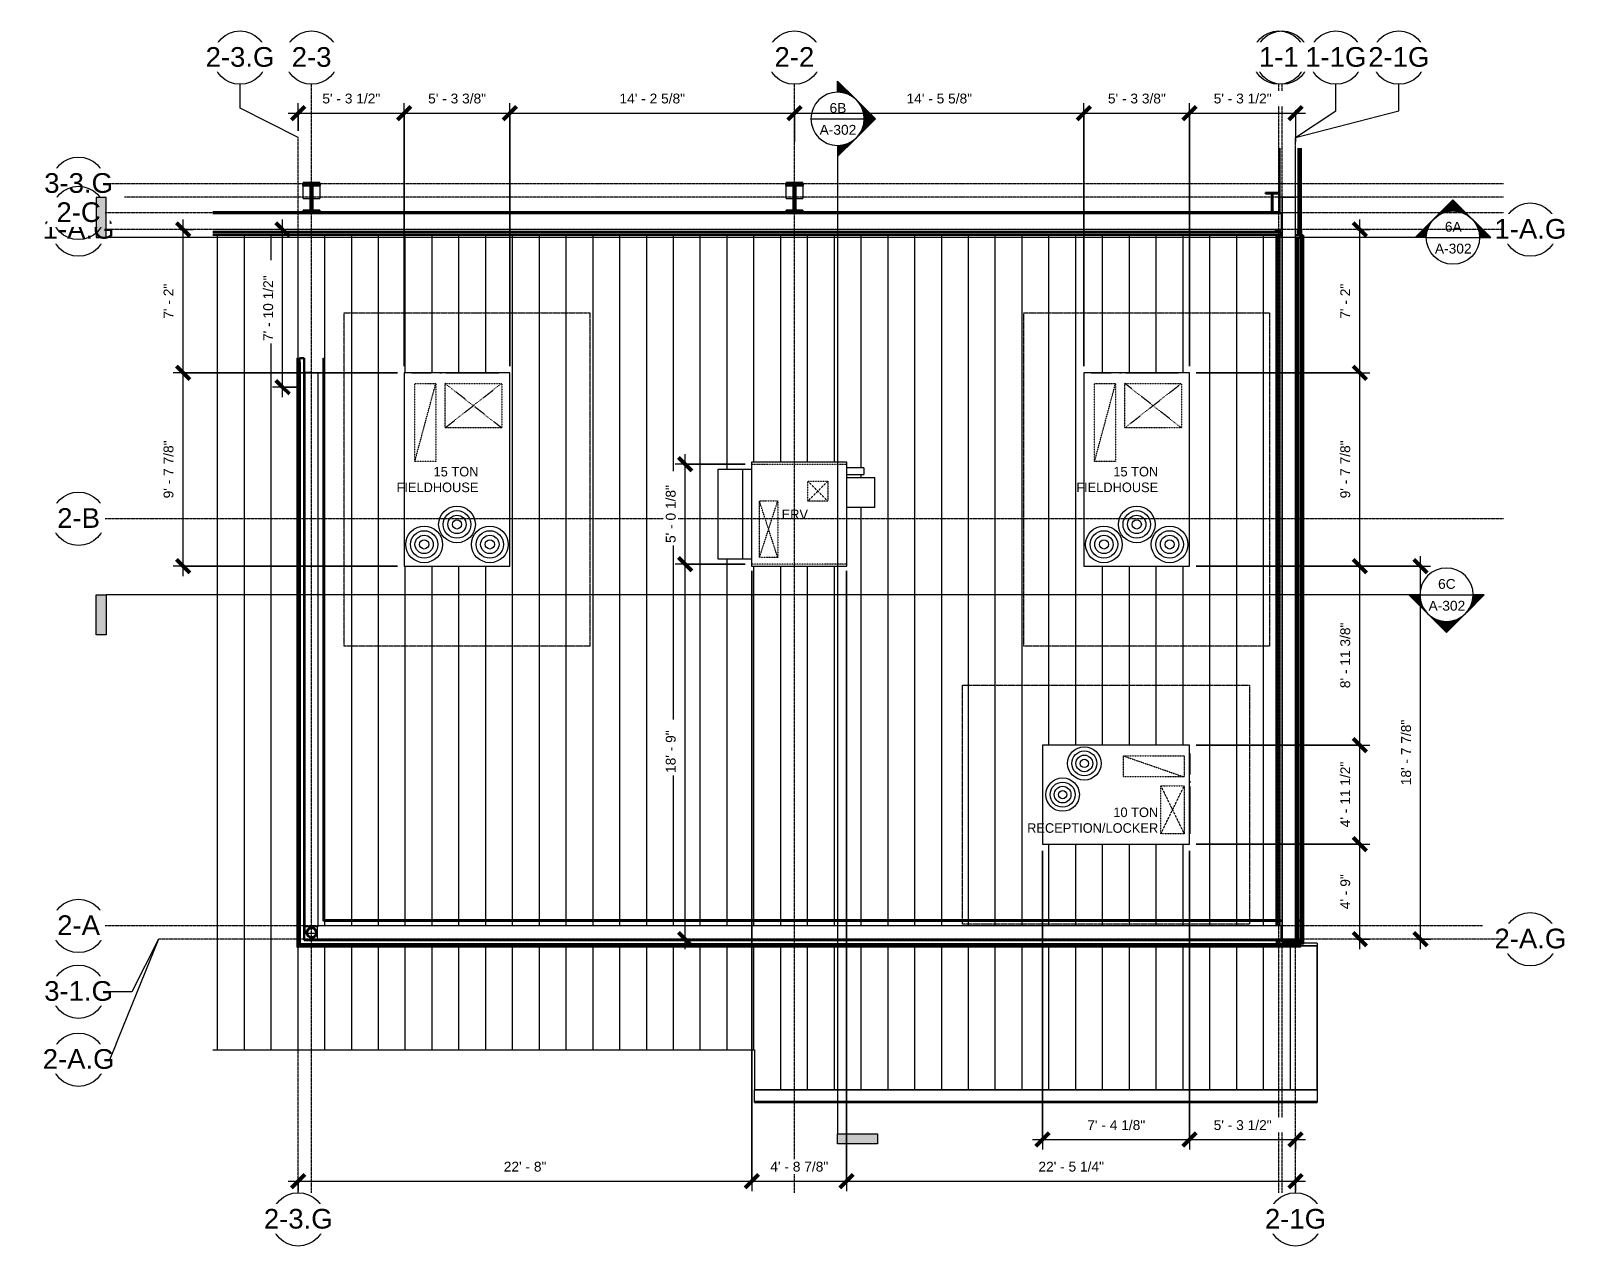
# Model space of a CAD drawing. Header units: inches. Extents: x 21290 to 29220, y -23522 to -20467.
# Drawn here: x 26975 to 27903, y -22979 to -22250 of the extents above; entities that cross this region are included whole.
import ezdxf

# ---------------------------------------------------------------- set-up
doc = ezdxf.new("R2010")
doc.units = ezdxf.units.IN
doc.header["$MEASUREMENT"] = 0
for name, pattern in [('Dash', [0.25, 0.125, -0.125]), ('Grid Line 1_2_', [0.875, 0.5, -0.125, 0.125, -0.125]), ('Hidden', [0.28125, 0.1875, -0.09375])]:
    doc.linetypes.add(name, pattern=pattern)
for name, color, linetype, lineweight in [('A-ANNO-DIMS', 211, 'Continuous', 9), ('A-ANNO-DIMS-64', 211, 'Continuous', 9), ('A-GLAZ-CWMG', 51, 'Continuous', 9), ('A-ROOF', 132, 'Continuous', 9), ('A-ROOF-OTLN', 132, 'Continuous', 9), ('A-ROOF-PATT', 132, 'Continuous', 9), ('A-WALL', 113, 'Continuous', 9), ('A-WALL-PATT', 111, 'Continuous', 25), ('G-ANNO-SYMB', 111, 'Continuous', 9), ('M-EQPM', 50, 'Continuous', 9), ('M-EQPM-HDLN', 50, 'Dash', 9), ('M-EQPM-IDEN', 50, 'Continuous', 9), ('S-BEAM', 12, 'Continuous', 9), ('S-COLS', 52, 'Continuous', 9), ('S-GRID', 1, 'Continuous', 9), ('S-GRID-IDEN', 1, 'Continuous', 9)]:
    doc.layers.add(name, color=color, linetype=linetype, lineweight=lineweight)
doc.styles.add('Arial_2', font='arial.ttf', dxfattribs={"height": 11.802395})
doc.styles.add('Arial_3', font='arial.ttf', dxfattribs={"height": 5.901198})
doc.styles.add('Century Gothic_1', font='GOTHIC.TTF', dxfattribs={"height": 5.748447})
doc.dimstyles.new('OD_Dimension', dxfattribs={"dimscale": 12, "dimtxt": 6, "dimasz": 0.666667, "dimexe": 0.5, "dimexo": 0.333333, "dimgap": 0.333333, "dimtad": 1, "dimdec": 3, "dimrnd": 0.125, "dimzin": 1, "dimdsep": 46, "dimlunit": 4, "dimtxsty": 'Arial_3', "dimblk1": 'OBLIQUE', "dimblk2": 'OBLIQUE', "dimsah": 1, "dimcen": 0.09, "dimdle": 0.5, "dimazin": 0, "dimtfac": 1, "dimtdec": 4, "dimtix": 1, "dimtmove": 0, "dimatfit": 3, "dimfxl": 1, "dimtvp": 1, "dimtfill": 1, "dimfrac": 2, "dimtolj": 1, "dimtzin": 0, "dimarcsym": 2})
doc.dimstyles.new('OD_Dimension_1', dxfattribs={"dimscale": 12, "dimtxt": 6, "dimasz": 0.666667, "dimexe": 0.5, "dimexo": 0.333333, "dimgap": 0.333333, "dimtad": 1, "dimdec": 3, "dimrnd": 0.125, "dimzin": 1, "dimdsep": 46, "dimlunit": 4, "dimtxsty": 'Arial_3', "dimblk1": 'OBLIQUE', "dimblk2": 'OBLIQUE', "dimsah": 1, "dimcen": 0.09, "dimdle": 0.5, "dimazin": 0, "dimtfac": 1, "dimtdec": 4, "dimtix": 1, "dimtmove": 0, "dimatfit": 3, "dimfxl": 1, "dimtvp": 1, "dimtfill": 1, "dimfrac": 2, "dimtolj": 1, "dimtzin": 0, "dimarcsym": 2})
doc.dimstyles.new('OD_Dimension_2', dxfattribs={"dimscale": 12, "dimtxt": 6, "dimasz": 0.666667, "dimexe": 0.5, "dimexo": 0.333333, "dimgap": 0.333333, "dimtad": 1, "dimdec": 3, "dimrnd": 0.125, "dimzin": 1, "dimdsep": 46, "dimlunit": 4, "dimtxsty": 'Arial_3', "dimblk1": 'OBLIQUE', "dimblk2": 'OBLIQUE', "dimsah": 1, "dimcen": 0.09, "dimdle": 0.5, "dimazin": 0, "dimtfac": 1, "dimtdec": 4, "dimtix": 1, "dimtmove": 0, "dimatfit": 3, "dimfxl": 1, "dimtvp": 1, "dimtfill": 1, "dimfrac": 2, "dimtolj": 1, "dimtzin": 0, "dimarcsym": 2})
pattern_1 = [(45, (1452.029, 0), (-6.3356768, 6.3356768), []), (45, (1452.029, 9.6), (-6.3356768, 6.3356768), [])]
pattern_2 = [(225, (27143.42, -22360.053), (6.3356768, -6.3356768), []), (225, (27143.42, -22369.653), (6.3356768, -6.3356768), [])]
pattern_3 = [(225, (27432.92, -22360.053), (6.3356768, -6.3356768), []), (225, (27432.92, -22369.653), (6.3356768, -6.3356768), [])]

msp = doc.modelspace()

# ---------------------------------------------------------------- texts
at = {"layer": 'G-ANNO-SYMB', "char_height": 5.9012, "attachment_point": 2, "line_spacing_factor": 0.938532, "style": 'Arial_3'}
for s, insert, width in [('6B', (27459.0513, -22293.6606), 12.024), ('A-302', (27459.0513, -22306.7514), 26.208), ('6A', (27828.0248, -22364.9109), 12.024), ('A-302', (27828.0248, -22378.0017), 26.208), ('6C', (27824.1937, -22579.1842), 12.528), ('A-302', (27824.1937, -22592.275), 26.208)]:
    msp.add_mtext(s, dxfattribs=dict(at, insert=insert, width=width))
at = {"layer": 'M-EQPM-IDEN', "char_height": 5.74845, "attachment_point": 3, "line_spacing_factor": 0.984117, "style": 'Century Gothic_1'}
for s, insert, width in [('15 TON\\PFIELDHOUSE', (27651.092, -22511.8901), 53.784), ('ERV', (27441.092, -22537.5161), 17.28)]:
    msp.add_mtext(s, dxfattribs=dict(at, insert=insert, width=width))

# ---------------------------------------------------------------- blocks, each defined once
blk = doc.blocks.new('Carrier_48TC_Standard_Efficiency_Gas_Heat_Electric_Cooling_Packaged_Rooftop_Unit_3_to_15_nominal_tons - 15 ton 48TC__16-873539-Roof Low - Callout 6')
at = {"layer": 'M-EQPM', "color": 43, "linetype": 'Hidden', "lineweight": 18}
for p, q in [((-105.94, -79.69), (-105.94, 67.69)), ((-105.94, 67.69), (93.94, 67.69)), ((93.94, 67.69), (93.94, -79.69)), ((93.94, -79.69), (-105.94, -79.69))]:
    blk.add_line(p, q, dxfattribs=at)
at = {"layer": 'M-EQPM', "color": 43, "lineweight": 18}
for p, q in [((57.94, 31.69), (-57.94, 31.69)), ((-57.94, 31.69), (-57.94, -31.69)), ((57.94, -31.69), (57.94, 31.69)), ((58.06, 27.31), (57.94, 27.31)), ((58.06, 27.31), (58.06, 15.44)), ((57.94, 15.44), (58.06, 15.44)), ((58.06, 10.34), (57.94, 10.34)), ((57.94, 9.29), (58.06, 9.29)), ((58.06, 10.32), (58.06, 10.34)), ((58.06, 10.34), (58.06, 9.29)), ((58.06, 9.29), (58.06, 9.31)), ((58.06, 6.69), (57.94, 6.69)), ((58.06, 6.69), (58.06, -25.06)), ((57.94, -25.06), (58.06, -25.06)), ((-57.94, -31.69), (57.94, -31.69))]:
    blk.add_line(p, q, dxfattribs=at)
for centre, radius in [((-44.94, 19.69), 11), ((-44.94, 19.69), 8.25), ((-44.94, 19.69), 5.5), ((-44.94, 19.69), 2.75), ((-32.94, 0), 11), ((-32.94, 0), 8.25), ((-32.94, 0), 5.5), ((-32.94, 0), 2.75), ((-44.94, -19.69), 11), ((-44.94, -19.69), 8.25), ((-44.94, -19.69), 5.5), ((-44.94, -19.69), 2.75)]:
    blk.add_circle(centre, radius, dxfattribs=at)
at = {"layer": 'M-EQPM-HDLN', "color": 43, "lineweight": 18}
for p, q in [((4.81, 25.31), (51.69, 12.69)), ((4.81, 12.69), (4.81, 25.31)), ((4.81, 25.31), (51.69, 25.31)), ((51.69, 25.31), (51.69, 12.69)), ((51.69, 12.69), (4.81, 12.69)), ((24.94, -26.81), (51.69, 7.19)), ((24.94, 7.19), (51.69, -26.81)), ((24.94, -26.81), (24.94, 7.19)), ((24.94, 7.19), (51.69, 7.19)), ((51.69, 7.19), (51.69, -26.81)), ((51.69, -26.81), (24.94, -26.81))]:
    blk.add_line(p, q, dxfattribs=at)
blk = doc.blocks.new('Carrier_48TC_Standard_Efficiency_Gas_Heat_Electric_Cooling_Packaged_Rooftop_Unit_3_to_15_nominal_tons - 10 ton 48TC__12-1646492-Roof Low - Callout 6')
at = {"layer": 'M-EQPM', "color": 43, "linetype": 'Hidden', "lineweight": 18}
for p, q in [((-92.06, -75.06), (-92.06, 65.75)), ((-92.06, 65.75), (80.06, 65.75)), ((80.06, 65.75), (80.06, -75.06)), ((-92.06, -77.75), (-92.06, -75.63)), ((80.06, -77.75), (-92.06, -77.75)), ((80.06, -75.62), (80.06, -77.75))]:
    blk.add_line(p, q, dxfattribs=at)
at = {"layer": 'M-EQPM', "color": 43, "lineweight": 18}
for p, q in [((44.06, 29.75), (-44.06, 29.75)), ((-44.06, 29.75), (-44.06, -29.75)), ((44.06, -29.75), (44.06, 29.75)), ((44.19, 24.75), (44.06, 24.75)), ((44.19, 24.75), (44.19, 12.12)), ((44.06, 12.12), (44.19, 12.12)), ((44.19, 8.15), (44.06, 8.15)), ((44.06, 7.1), (44.19, 7.1)), ((44.19, 4.87), (44.06, 4.87)), ((44.19, 8.13), (44.19, 8.15)), ((44.19, 8.15), (44.19, 7.1)), ((44.19, 7.1), (44.19, 7.12)), ((44.19, 4.87), (44.19, -23.5)), ((44.06, -23.5), (44.19, -23.5)), ((-44.06, -29.75), (44.06, -29.75))]:
    blk.add_line(p, q, dxfattribs=at)
for centre, radius in [((-19.06, 18.75), 10), ((-19.06, 18.75), 7.5), ((-19.06, 18.75), 5), ((-19.06, 18.75), 2.5), ((-32.06, 0), 10), ((-32.06, 0), 7.5), ((-32.06, 0), 5), ((-32.06, 0), 2.5)]:
    blk.add_circle(centre, radius, dxfattribs=at)
at = {"layer": 'M-EQPM-HDLN', "color": 43, "lineweight": 18}
for p, q in [((4.44, 23.25), (40.81, 10.62)), ((4.44, 10.62), (4.44, 23.25)), ((4.44, 23.25), (40.81, 23.25)), ((40.81, 23.25), (40.81, 10.62)), ((40.81, 10.62), (4.44, 10.62)), ((26.81, -23.5), (40.81, 5.25)), ((26.81, 5.25), (40.81, -23.5)), ((26.81, -23.5), (26.81, 5.25)), ((26.81, 5.25), (40.81, 5.25)), ((40.81, 5.25), (40.81, -23.5)), ((40.81, -23.5), (26.81, -23.5))]:
    blk.add_line(p, q, dxfattribs=at)
blk = doc.blocks.new('he3xrtf - 115 V Single Phase-880047-Roof Low - Callout 6')
at = {"layer": 'M-EQPM', "color": 43, "lineweight": 18}
for p, q in [((28.63, 31.19), (-28.62, 31.19)), ((-28.62, 31.19), (-28.62, -31.19)), ((28.63, -31.19), (28.63, 31.19)), ((28.63, 27), (33.75, 27)), ((28.63, -27), (28.63, 27)), ((33.75, 27), (48.5, 27)), ((33.75, 27), (33.75, -27)), ((48.5, 27), (48.5, -27)), ((-45.37, -4), (-28.62, -4)), ((-45.37, -4), (-45.37, -22)), ((-28.62, -4), (-28.62, -22)), ((-28.62, -22), (-45.37, -22)), ((-38.75, -27.81), (-38.75, -23.81)), ((-28.62, -23.81), (-38.75, -23.81)), ((-38.75, -27.81), (-28.62, -27.81)), ((33.75, -27), (28.63, -27)), ((48.5, -27), (33.75, -27)), ((-28.62, -31.19), (28.63, -31.19))]:
    blk.add_line(p, q, dxfattribs=at)
at = {"layer": 'M-EQPM-HDLN', "color": 43, "lineweight": 18}
for p, q in [((-28.44, -30.06), (-28.44, 30.06)), ((-28.44, 30.06), (28.44, 30.06)), ((28.44, 30.06), (28.44, -30.06)), ((23.84, 26.09), (12.84, -7.91)), ((12.84, 26.09), (23.84, -7.91)), ((12.84, -7.91), (12.84, 26.09)), ((12.84, 26.09), (23.84, 26.09)), ((23.84, 26.09), (23.84, -7.91)), ((-17.16, -7.78), (-5.16, -19.78)), ((-5.16, -7.78), (-17.16, -19.78)), ((-17.16, -19.78), (-17.16, -7.78)), ((-17.16, -7.78), (-5.16, -7.78)), ((-5.16, -7.78), (-5.16, -19.78)), ((23.84, -7.91), (12.84, -7.91)), ((-5.16, -19.78), (-17.16, -19.78)), ((28.44, -30.06), (-28.44, -30.06))]:
    blk.add_line(p, q, dxfattribs=at)
blk = doc.blocks.new('Rectangular Mullion - Profile_Polycarbonate_Upper and left-1528482-Roof Low - Callout 6')
at = {"layer": 'A-GLAZ-CWMG', "color": 250, "lineweight": 30}
for p, q in [((-3.622, 1.141125), (0, 1.141125)), ((-3.622, 0.787125), (-3.622, 1.141125)), ((-3.372, 0.787125), (-3.622, 0.787125)), ((-0.0625, 1.078625), (-3.5595, 1.078625)), ((-3.5595, 1.078625), (-3.5595, 0.849625)), ((-3.5595, 0.849625), (-3.372, 0.849625)), ((-3.372, 0.849625), (-3.372, 0.787125)), ((-0.0625, -0.922375), (-0.0625, 1.078625)), ((0, 1.141125), (0, -0.984875)), ((-2.834, -0.984875), (-2.834, -0.859875)), ((-2.834, -0.859875), (-2.7715, -0.859875)), ((0, -0.984875), (-2.834, -0.984875)), ((-2.7715, -0.859875), (-2.7715, -0.922375)), ((-2.7715, -0.922375), (-0.0625, -0.922375))]:
    blk.add_line(p, q, dxfattribs=at)
blk = doc.blocks.new('Girt_C - 8_D-1755906-Roof Low - Callout 6')
at = {"layer": 'S-BEAM', "color": 43, "lineweight": 18}
for p, q in [((26272.64, -22787.3), (25694.89, -22787.3)), ((25694.89, -22795.12), (25694.89, -22787.49)), ((26272.64, -22787.3), (26272.64, -22787.49)), ((26272.64, -22787.49), (26272.64, -22795.12)), ((25694.89, -22795.3), (25694.89, -22795.12)), ((25694.89, -22795.3), (26272.64, -22795.3)), ((26272.64, -22795.12), (26272.64, -22795.3))]:
    blk.add_line(p, q, dxfattribs=at)
blk = doc.blocks.new('Girt_C - 8_D-1757616-Roof Low - Callout 6')
at = {"layer": 'S-BEAM', "color": 43, "lineweight": 18}
for p, q in [((25687.39, -22455.33), (25687.39, -22787.8)), ((25687.39, -22455.33), (25687.58, -22455.33)), ((25687.58, -22455.33), (25695.2, -22455.33)), ((25695.2, -22455.33), (25695.39, -22455.33)), ((25695.39, -22787.8), (25695.39, -22455.33)), ((25687.58, -22787.8), (25687.39, -22787.8)), ((25695.2, -22787.8), (25687.58, -22787.8))]:
    blk.add_line(p, q, dxfattribs=at)
blk = doc.blocks.new('columns and girder2 - one-1334686-Roof Low - Callout 6')
at = {"layer": 'S-BEAM'}
h = blk.add_hatch(dxfattribs=at)
h.set_pattern_fill('FP_25', color=8, style=0, pattern_type=2)
h.set_pattern_definition(pattern_2)
h.paths.add_polyline_path([(0, -1.25), (-5, -1.25), (-5, -2), (5, -2), (5, -1.25)], flags=0)
h.paths.add_polyline_path([(-5, -17.03), (-5, -18.55), (5, -18.55), (5, -17.03)], flags=0)
h = blk.add_hatch(dxfattribs=at)
h.set_pattern_fill('FP_25', color=8, style=0, pattern_type=2)
h.set_pattern_definition(pattern_2)
h.paths.add_polyline_path([(-0.63, -2), (-0.63, -17.03), (0.62, -17.03), (0.62, -2)], flags=0)
at = {"layer": 'S-BEAM', "color": 250, "lineweight": 30}
for p, q in [((-5, -1.25), (-5, -2)), ((-5, -2), (5, -2)), ((0.62, -2), (-0.63, -2)), ((-0.63, -2), (-0.63, -17.03)), ((0.62, -17.03), (0.62, -2)), ((5, -2), (5, -1.25)), ((5, -17.03), (-5, -17.03)), ((-5, -17.03), (-5, -18.55)), ((-5, -18.55), (5, -18.55)), ((-0.63, -17.03), (0.62, -17.03)), ((5, -18.55), (5, -17.03))]:
    blk.add_line(p, q, dxfattribs=at)
at = {"layer": 'S-BEAM', "color": 43, "lineweight": 18}
for p, q in [((-5, -17.03), (-5, -9.2)), ((-0.63, -9.2), (-5, -9.2)), ((5, -9.2), (0.62, -9.2)), ((5, -9.2), (5, -17.03))]:
    blk.add_line(p, q, dxfattribs=at)
blk = doc.blocks.new('columns and girder2 - one-V13-Roof Low - Callout 6')
at = {"layer": 'S-BEAM'}
h = blk.add_hatch(dxfattribs=at)
h.set_pattern_fill('FP_26', color=8, style=0, pattern_type=2)
h.set_pattern_definition(pattern_3)
h.paths.add_polyline_path([(5, -1.25), (-5, -1.25), (-5, -2), (5, -2)], flags=0)
h.paths.add_polyline_path([(-5, -17.03), (-5, -18.55), (5, -18.55), (5, -17.03)], flags=0)
h = blk.add_hatch(dxfattribs=at)
h.set_pattern_fill('FP_26', color=8, style=0, pattern_type=2)
h.set_pattern_definition(pattern_3)
h.paths.add_polyline_path([(-0.63, -2), (-0.63, -17.03), (0.62, -17.03), (0.62, -2)], flags=0)
at = {"layer": 'S-BEAM', "color": 250, "lineweight": 30}
for p, q in [((-5, -1.25), (-5, -2)), ((-5, -2), (5, -2)), ((0.62, -2), (-0.63, -2)), ((-0.63, -2), (-0.63, -17.03)), ((0.62, -17.03), (0.62, -2)), ((5, -2), (5, -1.25)), ((5, -17.03), (-5, -17.03)), ((-5, -17.03), (-5, -18.55)), ((-5, -18.55), (5, -18.55)), ((-0.63, -17.03), (0.62, -17.03)), ((5, -18.55), (5, -17.03))]:
    blk.add_line(p, q, dxfattribs=at)
at = {"layer": 'S-BEAM', "color": 43, "lineweight": 18}
for p, q in [((-5, -17.03), (-5, -9.2)), ((-0.63, -9.2), (-5, -9.2)), ((5, -9.2), (0.62, -9.2)), ((5, -9.2), (5, -17.03))]:
    blk.add_line(p, q, dxfattribs=at)
blk = doc.blocks.new('Girt_C - 8_D-1757324-Roof Low - Callout 6')
at = {"layer": 'S-BEAM', "color": 43, "lineweight": 18}
for p, q in [((26273.39, -22350.05), (26273.39, -22795.3)), ((26273.58, -22350.05), (26281.2, -22350.05)), ((26281.3, -22350.05), (26281.34, -22350.05)), ((26281.39, -22795.3), (26281.39, -22350.05)), ((26273.58, -22795.3), (26273.39, -22795.3)), ((26281.2, -22795.3), (26273.58, -22795.3)), ((26281.39, -22795.3), (26281.2, -22795.3))]:
    blk.add_line(p, q, dxfattribs=at)
blk = doc.blocks.new('Girt_C - 8_D-1757600-Roof Low - Callout 6')
at = {"layer": 'S-BEAM', "color": 43, "lineweight": 18}
for p, q in [((25683.85, -22455.21), (25683.28, -22455.23)), ((25683.28, -22455.23), (25683.28, -22455.37)), ((25683.28, -22455.37), (25684.08, -22520.23)), ((25683.39, -22455.23), (25683.92, -22455.21)), ((25683.39, -22455.37), (25683.39, -22455.23)), ((25684.08, -22455.36), (25683.47, -22455.37)), ((25683.47, -22455.38), (25684.08, -22455.37)), ((25683.92, -22455.21), (25683.85, -22455.21)), ((25683.92, -22455.21), (25683.93, -22455.37)), ((25691.09, -22455.28), (25686.89, -22455.33)), ((25686.89, -22455.33), (25687.39, -22455.33)), ((25687.58, -22455.33), (25691.09, -22455.28)), ((25690.7, -22455.12), (25690.63, -22455.13)), ((25690.63, -22455.13), (25691.17, -22455.14)), ((25690.63, -22455.13), (25690.63, -22455.29)), ((25691.28, -22455.13), (25690.7, -22455.12)), ((25691.17, -22455.14), (25691.17, -22455.27)), ((25691.28, -22455.27), (25691.28, -22455.13)), ((25691.28, -22455.33), (25691.28, -22455.27)), ((25686.89, -22748.94), (25687.42, -22791.84)), ((25688.5, -22791.84), (25687.61, -22791.85)), ((25694.06, -22791.77), (25688.73, -22791.84)), ((25694.89, -22791.76), (25694.3, -22791.77))]:
    blk.add_line(p, q, dxfattribs=at)
for centre, major_axis, start_param, end_param in [((25683.47, -22455.37), (0.187, 0.002), 3.141593, 4.712389), ((25683.47, -22455.37), (0.0782, 0.001), 3.194692, 4.712389), ((25691.09, -22455.27), (0.0781, 0.001), 4.712389, 6.246137), ((25691.09, -22455.27), (0.187, 0.002), 4.712389, 6.283185), ((25687.61, -22791.84), (0.187, 0.002), 3.141593, 4.712389)]:
    blk.add_ellipse(centre, major_axis=major_axis, ratio=0.041627, start_param=start_param, end_param=end_param, dxfattribs=at)
blk = doc.blocks.new('Girt_Z - 10_D-1732176-Roof Low - Callout 6')
at = {"layer": 'S-BEAM', "color": 43, "lineweight": 18}
for p, q in [((26271.39, -22359.55), (25632.1, -22359.55)), ((26272.89, -22360.13), (25632.1, -22360.13)), ((26272.89, -22360.2), (25632.1, -22360.2)), ((26272.89, -22359.55), (26272.04, -22359.55)), ((26272.89, -22359.55), (26272.89, -22360.13)), ((26272.89, -22360.13), (26272.89, -22360.2)), ((26272.89, -22360.2), (26272.89, -22369.37)), ((25632.1, -22369.55), (26272.89, -22369.55)), ((26272.89, -22369.37), (26272.89, -22369.55))]:
    blk.add_line(p, q, dxfattribs=at)
blk = doc.blocks.new('Girt_Z - 10_D-1223971-Roof Low - Callout 6')
at = {"layer": 'S-BEAM', "color": 43, "lineweight": 18}
for p, q in [((26271.39, -22320.77), (26271.39, -22359.55)), ((26271.96, -22320.77), (26271.96, -22359.55)), ((26272.04, -22320.77), (26272.04, -22359.55)), ((26281.39, -22359.55), (26281.39, -22320.77)), ((26271.96, -22359.55), (26271.39, -22359.55)), ((26272.04, -22359.55), (26271.96, -22359.55)), ((26281.2, -22359.55), (26272.89, -22359.55)), ((26281.3, -22359.55), (26281.2, -22359.55)), ((26281.39, -22359.55), (26281.34, -22359.55))]:
    blk.add_line(p, q, dxfattribs=at)
blk = doc.blocks.new('Rectangular Mullion - Profile_Polycarbonate_right-1125060-Roof Low - Callout 6')
at = {"layer": 'A-GLAZ-CWMG', "color": 250, "lineweight": 30}
for p, q in [((0, 1.141125), (-3.622, 1.141125)), ((-3.622, 1.141125), (-3.622, 0.787125)), ((-3.622, 0.787125), (-3.372, 0.787125)), ((-3.5595, 0.849625), (-3.5595, 1.078625)), ((-3.5595, 1.078625), (-0.0625, 1.078625)), ((-3.372, 0.849625), (-3.5595, 0.849625)), ((-3.372, 0.787125), (-3.372, 0.849625)), ((-0.0625, 1.078625), (-0.0625, -0.922375)), ((0, -0.984875), (0, 1.141125)), ((-2.7715, -0.859875), (-2.834, -0.859875)), ((-2.834, -0.859875), (-2.834, -0.984875)), ((-2.834, -0.984875), (0, -0.984875)), ((-2.7715, -0.922375), (-2.7715, -0.859875)), ((-0.0625, -0.922375), (-2.7715, -0.922375))]:
    blk.add_line(p, q, dxfattribs=at)
blk = doc.blocks.new('HSS-Hollow Structural Section - HSS1-1_2X1-1_2X1_8 - Obsolete-1395972-Roof Low - Callout 6')
at = {"layer": 'S-BEAM', "color": 43, "lineweight": 18}
for p, q in [((26272.64, -22799.17), (26294.39, -22799.17)), ((26285.64, -22797.63), (26284.7, -22797.63)), ((26294.39, -22797.63), (26286.2, -22797.63)), ((26294.39, -22797.63), (26294.39, -22797.67)), ((26294.39, -22797.67), (26294.39, -22797.91)), ((26294.39, -22797.91), (26294.39, -22798.95)), ((26294.39, -22798.95), (26294.39, -22799.17))]:
    blk.add_line(p, q, dxfattribs=at)
blk = doc.blocks.new('Grid - Grid Head - Circle-14747-Roof Low - Callout 6')
at = {"layer": 'S-GRID-IDEN'}
blk.add_circle((0, 0), 0.25, dxfattribs=at)
blk = doc.blocks.new('Section - 3_32_ x 3_8_-18514-Roof Low - Callout 6')
at = {"layer": 'G-ANNO-SYMB'}
blk.add_hatch(color=256, dxfattribs=at).paths.add_polyline_path([(0, 0.375), (0, 0), (-0.09375, 0), (-0.09375, 0.375)], flags=0)
for p, q in [((0, 0.375), (-0.09375, 0.375)), ((-0.09375, 0.375), (-0.09375, 0)), ((0, 0), (0, 0.375)), ((-0.09375, 0), (0, 0))]:
    blk.add_line(p, q, dxfattribs=at)
blk = doc.blocks.new('Section - Section Head - Filled-1526-Roof Low - Callout 6')
at = {"layer": 'G-ANNO-SYMB'}
h = blk.add_hatch(color=256, dxfattribs=at)
edge = h.paths.add_edge_path(flags=0)
edge.add_line((-0.427, 0.177), (-0.25, 0.354))
edge.add_line((-0.25, 0.354), (-0.25, 0.25))
edge.add_arc((-0.25, 0), 0.25, 90, 135)
h = blk.add_hatch(color=256, dxfattribs=at)
edge = h.paths.add_edge_path(flags=0)
edge.add_arc((-0.25, 0), 0.25, 45, 90)
edge.add_line((-0.25, 0.25), (-0.25, 0.354))
edge.add_line((-0.25, 0.354), (-0.073, 0.177))
h = blk.add_hatch(color=256, dxfattribs=at)
edge = h.paths.add_edge_path(flags=0)
edge.add_arc((-0.25, 0), 0.25, 137.9216, 180)
edge.add_line((-0.5, 0), (-0.604, 0))
edge.add_line((-0.604, 0), (-0.436, 0.168))
h = blk.add_hatch(color=256, dxfattribs=at)
edge = h.paths.add_edge_path(flags=0)
edge.add_line((-0.064, 0.168), (0.104, 0))
edge.add_line((0.104, 0), (0, 0))
edge.add_arc((-0.25, 0), 0.25, 0, 42.0784)
for p, q in [((-0.25, 0.354), (-0.604, 0)), ((-0.25, 0.354), (-0.427, 0.177)), ((-0.25, 0.354), (0.104, 0)), ((-0.25, 0.25), (-0.25, 0.354)), ((-0.073, 0.177), (-0.25, 0.354)), ((-0.25, 0.354), (-0.25, 0.25)), ((-0.436, 0.168), (-0.604, 0)), ((0.104, 0), (-0.064, 0.168)), ((-0.604, 0), (-0.5, 0)), ((0, 0), (0.104, 0)), ((-0.5, 0), (-0.604, 0)), ((0, 0), (0.104, 0))]:
    blk.add_line(p, q, dxfattribs=at)
for start, end in [(360, 180), (137.9216, 180), (90, 135), (45, 90), (0, 42.0784), (180, 360)]:
    blk.add_arc((-0.25, 0), 0.25, start, end, dxfattribs=at)
blk = doc.blocks.new('DIMBLOCK1-Roof Low - Callout 6')
at = {"layer": 'A-ANNO-DIMS-64'}
for p, q in [((27129.42, -22299.62), (27198.92, -22299.62)), ((27135.42, -22310.37), (27135.42, -22293.62)), ((27135.42, -22299.62), (27135.42, -22310.37)), ((27198.92, -22451.55), (27198.92, -22293.62)), ((27198.92, -22299.62), (27198.92, -22451.55))]:
    blk.add_line(p, q, dxfattribs=at)
at = {"layer": 'A-ANNO-DIMS-64', "lineweight": 50}
for p, q in [((27135.42, -22299.62), (27131.42, -22303.62)), ((27135.42, -22299.62), (27139.42, -22295.62)), ((27198.92, -22299.62), (27194.92, -22303.62)), ((27198.92, -22299.62), (27202.92, -22295.62))]:
    blk.add_line(p, q, dxfattribs=at)
at = {"layer": 'A-ANNO-DIMS-64', "color": 0, "insert": (27149.86, -22287.97), "char_height": 5.9012, "width": 41.5385, "attachment_point": 1, "line_spacing_factor": 0.938532, "style": 'Arial_3', "bg_fill": 3, "box_fill_scale": 1.25, "bg_fill_color": 0, "bg_fill_transparency": 0}
blk.add_mtext('5\' - 3 1/2"', dxfattribs=at)
blk = doc.blocks.new('_Oblique')
at = {"color": 0, "linetype": 'ByBlock', "lineweight": -2}
blk.add_line((-0.5, -0.5), (0.5, 0.5), dxfattribs=at)
blk = doc.blocks.new('DIMBLOCK2-Roof Low - Callout 6')
at = {"layer": 'A-ANNO-DIMS-64', "lineweight": 50}
for p, q in [((27198.92, -22299.62), (27194.92, -22303.62)), ((27198.92, -22299.62), (27202.92, -22295.62)), ((27262.29, -22299.62), (27258.29, -22303.62)), ((27262.29, -22299.62), (27266.29, -22295.62))]:
    blk.add_line(p, q, dxfattribs=at)
at = {"layer": 'A-ANNO-DIMS-64'}
for p, q in [((27198.92, -22451.55), (27198.92, -22293.62)), ((27198.92, -22299.62), (27262.29, -22299.62)), ((27198.92, -22299.62), (27198.92, -22451.55)), ((27262.29, -22451.55), (27262.29, -22293.62)), ((27262.29, -22299.62), (27262.29, -22451.55))]:
    blk.add_line(p, q, dxfattribs=at)
at = {"layer": 'A-ANNO-DIMS-64', "color": 0, "insert": (27213.3, -22287.97), "char_height": 5.9012, "width": 41.5385, "attachment_point": 1, "line_spacing_factor": 0.938532, "style": 'Arial_3', "bg_fill": 3, "box_fill_scale": 1.25, "bg_fill_color": 0, "bg_fill_transparency": 0}
blk.add_mtext('5\' - 3 3/8"', dxfattribs=at)
blk = doc.blocks.new('DIMBLOCK3-Roof Low - Callout 6')
at = {"layer": 'A-ANNO-DIMS-64', "lineweight": 50}
for p, q in [((27262.29, -22299.62), (27258.29, -22303.62)), ((27262.29, -22299.62), (27266.29, -22295.62)), ((27432.92, -22299.62), (27428.92, -22303.62)), ((27432.92, -22299.62), (27436.92, -22295.62))]:
    blk.add_line(p, q, dxfattribs=at)
at = {"layer": 'A-ANNO-DIMS-64'}
for p, q in [((27262.29, -22451.55), (27262.29, -22293.62)), ((27262.29, -22299.62), (27432.92, -22299.62)), ((27262.29, -22299.62), (27262.29, -22451.55)), ((27432.92, -22297.97), (27432.92, -22305.62)), ((27432.92, -22299.62), (27432.92, -22316.82))]:
    blk.add_line(p, q, dxfattribs=at)
at = {"layer": 'A-ANNO-DIMS-64', "color": 0, "insert": (27328.04, -22287.97), "char_height": 5.9012, "width": 46.9662, "attachment_point": 1, "line_spacing_factor": 0.938532, "style": 'Arial_3', "bg_fill": 3, "box_fill_scale": 1.25, "bg_fill_color": 0, "bg_fill_transparency": 0}
blk.add_mtext('14\' - 2 5/8"', dxfattribs=at)
blk = doc.blocks.new('DIMBLOCK4-Roof Low - Callout 6')
at = {"layer": 'A-ANNO-DIMS-64', "lineweight": 50}
for p, q in [((27432.92, -22299.62), (27428.92, -22303.62)), ((27432.92, -22299.62), (27436.92, -22295.62)), ((27606.54, -22299.62), (27602.54, -22303.62)), ((27606.54, -22299.62), (27610.54, -22295.62))]:
    blk.add_line(p, q, dxfattribs=at)
at = {"layer": 'A-ANNO-DIMS-64'}
for p, q in [((27432.92, -22297.97), (27432.92, -22305.62)), ((27432.92, -22299.62), (27606.54, -22299.62)), ((27432.92, -22299.62), (27432.92, -22316.82)), ((27606.54, -22451.55), (27606.54, -22293.62)), ((27606.54, -22299.62), (27606.54, -22451.55))]:
    blk.add_line(p, q, dxfattribs=at)
at = {"layer": 'A-ANNO-DIMS-64', "color": 0, "insert": (27500.16, -22287.97), "char_height": 5.9012, "width": 46.9662, "attachment_point": 1, "line_spacing_factor": 0.938532, "style": 'Arial_3', "bg_fill": 3, "box_fill_scale": 1.25, "bg_fill_color": 0, "bg_fill_transparency": 0}
blk.add_mtext('14\' - 5 5/8"', dxfattribs=at)
blk = doc.blocks.new('DIMBLOCK5-Roof Low - Callout 6')
at = {"layer": 'A-ANNO-DIMS-64', "lineweight": 50}
for p, q in [((27606.54, -22299.62), (27602.54, -22303.62)), ((27606.54, -22299.62), (27610.54, -22295.62)), ((27669.92, -22299.62), (27665.92, -22303.62)), ((27669.92, -22299.62), (27673.92, -22295.62))]:
    blk.add_line(p, q, dxfattribs=at)
at = {"layer": 'A-ANNO-DIMS-64'}
for p, q in [((27606.54, -22451.55), (27606.54, -22293.62)), ((27606.54, -22299.62), (27669.92, -22299.62)), ((27606.54, -22299.62), (27606.54, -22451.55)), ((27669.92, -22451.55), (27669.92, -22293.62)), ((27669.92, -22299.62), (27669.92, -22451.55))]:
    blk.add_line(p, q, dxfattribs=at)
at = {"layer": 'A-ANNO-DIMS-64', "color": 0, "insert": (27620.92, -22287.97), "char_height": 5.9012, "width": 41.5385, "attachment_point": 1, "line_spacing_factor": 0.938532, "style": 'Arial_3', "bg_fill": 3, "box_fill_scale": 1.25, "bg_fill_color": 0, "bg_fill_transparency": 0}
blk.add_mtext('5\' - 3 3/8"', dxfattribs=at)
blk = doc.blocks.new('DIMBLOCK6-Roof Low - Callout 6')
at = {"layer": 'A-ANNO-DIMS-64', "lineweight": 50}
for p, q in [((27669.92, -22299.62), (27665.92, -22303.62)), ((27669.92, -22299.62), (27673.92, -22295.62)), ((27733.42, -22299.62), (27729.42, -22303.62)), ((27733.42, -22299.62), (27737.42, -22295.62))]:
    blk.add_line(p, q, dxfattribs=at)
at = {"layer": 'A-ANNO-DIMS-64'}
for p, q in [((27669.92, -22451.55), (27669.92, -22293.62)), ((27669.92, -22299.62), (27739.42, -22299.62)), ((27669.92, -22299.62), (27669.92, -22451.55)), ((27733.42, -22297.97), (27733.42, -22305.62)), ((27733.42, -22299.62), (27733.42, -22316.82))]:
    blk.add_line(p, q, dxfattribs=at)
at = {"layer": 'A-ANNO-DIMS-64', "color": 0, "insert": (27684.36, -22287.97), "char_height": 5.9012, "width": 41.5385, "attachment_point": 1, "line_spacing_factor": 0.938532, "style": 'Arial_3', "bg_fill": 3, "box_fill_scale": 1.25, "bg_fill_color": 0, "bg_fill_transparency": 0}
blk.add_mtext('5\' - 3 1/2"', dxfattribs=at)
blk = doc.blocks.new('DIMBLOCK7-Roof Low - Callout 6')
at = {"layer": 'A-ANNO-DIMS-64'}
for p, q in [((27673.92, -22738.3), (27777.94, -22738.3)), ((27771.94, -22738.3), (27673.92, -22738.3)), ((27771.94, -22801.3), (27771.94, -22738.3)), ((27770.29, -22795.3), (27777.94, -22795.3)), ((27771.94, -22795.3), (27770.29, -22795.3))]:
    blk.add_line(p, q, dxfattribs=at)
at = {"layer": 'A-ANNO-DIMS-64', "lineweight": 50}
for p, q in [((27771.94, -22738.3), (27767.94, -22734.3)), ((27771.94, -22738.3), (27775.94, -22742.3)), ((27771.94, -22795.3), (27767.94, -22791.3)), ((27771.94, -22795.3), (27775.94, -22799.3))]:
    blk.add_line(p, q, dxfattribs=at)
at = {"layer": 'A-ANNO-DIMS-64', "color": 0, "insert": (27760.29, -22777.28), "char_height": 5.901, "width": 25.1446, "attachment_point": 1, "rotation": 90, "line_spacing_factor": 0.938532, "style": 'Arial_3', "bg_fill": 3, "box_fill_scale": 1.25, "bg_fill_color": 0, "bg_fill_transparency": 0}
blk.add_mtext('4\' - 9"', dxfattribs=at)
blk = doc.blocks.new('DIMBLOCK8-Roof Low - Callout 6')
at = {"layer": 'A-ANNO-DIMS-64'}
for p, q in [((27673.92, -22678.8), (27777.94, -22678.8)), ((27771.94, -22678.8), (27673.92, -22678.8)), ((27771.94, -22738.3), (27771.94, -22678.8)), ((27673.92, -22738.3), (27777.94, -22738.3)), ((27771.94, -22738.3), (27673.92, -22738.3))]:
    blk.add_line(p, q, dxfattribs=at)
at = {"layer": 'A-ANNO-DIMS-64', "lineweight": 50}
for p, q in [((27771.94, -22678.8), (27767.94, -22674.8)), ((27771.94, -22678.8), (27775.94, -22682.8)), ((27771.94, -22738.3), (27767.94, -22734.3)), ((27771.94, -22738.3), (27775.94, -22742.3))]:
    blk.add_line(p, q, dxfattribs=at)
at = {"layer": 'A-ANNO-DIMS-64', "color": 0, "insert": (27760.29, -22728.12), "char_height": 5.9012, "width": 46.9662, "attachment_point": 1, "rotation": 90, "line_spacing_factor": 0.938532, "style": 'Arial_3', "bg_fill": 3, "box_fill_scale": 1.25, "bg_fill_color": 0, "bg_fill_transparency": 0}
blk.add_mtext('4\' - 11 1/2"', dxfattribs=at)
blk = doc.blocks.new('DIMBLOCK9-Roof Low - Callout 6')
at = {"layer": 'A-ANNO-DIMS-64'}
for p, q in [((27673.92, -22571.43), (27777.94, -22571.43)), ((27771.94, -22571.43), (27673.92, -22571.43)), ((27771.94, -22678.8), (27771.94, -22571.43)), ((27673.92, -22678.8), (27777.94, -22678.8)), ((27771.94, -22678.8), (27673.92, -22678.8))]:
    blk.add_line(p, q, dxfattribs=at)
at = {"layer": 'A-ANNO-DIMS-64', "lineweight": 50}
for p, q in [((27771.94, -22571.43), (27767.94, -22567.43)), ((27771.94, -22571.43), (27775.94, -22575.43)), ((27771.94, -22678.8), (27767.94, -22674.8)), ((27771.94, -22678.8), (27775.94, -22682.8))]:
    blk.add_line(p, q, dxfattribs=at)
at = {"layer": 'A-ANNO-DIMS-64', "color": 0, "insert": (27760.29, -22644.68), "char_height": 5.9012, "width": 46.9662, "attachment_point": 1, "rotation": 90, "line_spacing_factor": 0.938532, "style": 'Arial_3', "bg_fill": 3, "box_fill_scale": 1.25, "bg_fill_color": 0, "bg_fill_transparency": 0}
blk.add_mtext('8\' - 11 3/8"', dxfattribs=at)
blk = doc.blocks.new('DIMBLOCK10-Roof Low - Callout 6')
at = {"layer": 'A-ANNO-DIMS-64'}
for p, q in [((27673.92, -22455.55), (27777.94, -22455.55)), ((27771.94, -22455.55), (27673.92, -22455.55)), ((27771.94, -22571.43), (27771.94, -22455.55)), ((27673.92, -22571.43), (27777.94, -22571.43)), ((27771.94, -22571.43), (27673.92, -22571.43))]:
    blk.add_line(p, q, dxfattribs=at)
at = {"layer": 'A-ANNO-DIMS-64', "lineweight": 50}
for p, q in [((27771.94, -22455.55), (27767.94, -22451.55)), ((27771.94, -22455.55), (27775.94, -22459.55)), ((27771.94, -22571.43), (27767.94, -22567.43)), ((27771.94, -22571.43), (27775.94, -22575.43))]:
    blk.add_line(p, q, dxfattribs=at)
at = {"layer": 'A-ANNO-DIMS-64', "color": 0, "insert": (27760.29, -22530.8), "char_height": 5.9012, "width": 41.5385, "attachment_point": 1, "rotation": 90, "line_spacing_factor": 0.938532, "style": 'Arial_3', "bg_fill": 3, "box_fill_scale": 1.25, "bg_fill_color": 0, "bg_fill_transparency": 0}
blk.add_mtext('9\' - 7 7/8"', dxfattribs=at)
blk = doc.blocks.new('DIMBLOCK11-Roof Low - Callout 6')
at = {"layer": 'A-ANNO-DIMS-64', "lineweight": 50}
for p, q in [((27771.94, -22369.55), (27767.94, -22365.55)), ((27771.94, -22369.55), (27775.94, -22373.55)), ((27771.94, -22455.55), (27767.94, -22451.55)), ((27771.94, -22455.55), (27775.94, -22459.55))]:
    blk.add_line(p, q, dxfattribs=at)
at = {"layer": 'A-ANNO-DIMS-64'}
for p, q in [((27771.94, -22455.55), (27771.94, -22363.55)), ((27770.29, -22369.55), (27777.94, -22369.55)), ((27771.94, -22369.55), (27770.29, -22369.55)), ((27673.92, -22455.55), (27777.94, -22455.55)), ((27771.94, -22455.55), (27673.92, -22455.55))]:
    blk.add_line(p, q, dxfattribs=at)
at = {"layer": 'A-ANNO-DIMS-64', "color": 0, "insert": (27760.29, -22423.03), "char_height": 5.901, "width": 25.1446, "attachment_point": 1, "rotation": 90, "line_spacing_factor": 0.938532, "style": 'Arial_3', "bg_fill": 3, "box_fill_scale": 1.25, "bg_fill_color": 0, "bg_fill_transparency": 0}
blk.add_mtext('7\' - 2"', dxfattribs=at)
blk = doc.blocks.new('DIMBLOCK12-Roof Low - Callout 6')
at = {"layer": 'A-ANNO-DIMS-64'}
for p, q in [((27403.36, -22570.32), (27361.47, -22570.32)), ((27367.47, -22801.3), (27367.47, -22570.32)), ((27367.47, -22570.32), (27403.36, -22570.32)), ((27365.81, -22795.3), (27373.47, -22795.3)), ((27367.47, -22795.3), (27365.81, -22795.3))]:
    blk.add_line(p, q, dxfattribs=at)
at = {"layer": 'A-ANNO-DIMS-64', "lineweight": 50}
for p, q in [((27367.47, -22570.32), (27363.47, -22566.32)), ((27367.47, -22570.32), (27371.47, -22574.32)), ((27367.47, -22795.3), (27363.47, -22791.3)), ((27367.47, -22795.3), (27371.47, -22799.3))]:
    blk.add_line(p, q, dxfattribs=at)
at = {"layer": 'A-ANNO-DIMS-64', "color": 0, "insert": (27355.81, -22695.55), "char_height": 5.901, "width": 30.5723, "attachment_point": 1, "rotation": 90, "line_spacing_factor": 0.938532, "style": 'Arial_3', "bg_fill": 3, "box_fill_scale": 1.25, "bg_fill_color": 0, "bg_fill_transparency": 0}
blk.add_mtext('18\' - 9"', dxfattribs=at)
blk = doc.blocks.new('DIMBLOCK13-Roof Low - Callout 6')
at = {"layer": 'A-ANNO-DIMS-64', "lineweight": 50}
for p, q in [((27367.47, -22510.2), (27363.47, -22506.2)), ((27367.47, -22510.2), (27371.47, -22514.2)), ((27367.47, -22570.32), (27363.47, -22566.32)), ((27367.47, -22570.32), (27371.47, -22574.32))]:
    blk.add_line(p, q, dxfattribs=at)
at = {"layer": 'A-ANNO-DIMS-64'}
for p, q in [((27367.47, -22570.32), (27367.47, -22504.2)), ((27403.36, -22510.2), (27361.47, -22510.2)), ((27367.47, -22510.2), (27403.36, -22510.2)), ((27403.36, -22570.32), (27361.47, -22570.32)), ((27367.47, -22570.32), (27403.36, -22570.32))]:
    blk.add_line(p, q, dxfattribs=at)
at = {"layer": 'A-ANNO-DIMS-64', "color": 0, "insert": (27355.81, -22557.57), "char_height": 5.9012, "width": 41.5385, "attachment_point": 1, "rotation": 90, "line_spacing_factor": 0.938532, "style": 'Arial_3', "bg_fill": 3, "box_fill_scale": 1.25, "bg_fill_color": 0, "bg_fill_transparency": 0}
blk.add_mtext('5\' - 0 1/8"', dxfattribs=at)
blk = doc.blocks.new('DIMBLOCK14-Roof Low - Callout 6')
at = {"layer": 'A-ANNO-DIMS-64'}
for p, q in [((27407.36, -22574.32), (27407.36, -22946.41)), ((27407.36, -22940.41), (27407.36, -22574.32)), ((27129.42, -22940.41), (27407.36, -22940.41)), ((27135.42, -22938.75), (27135.42, -22946.41)), ((27135.42, -22940.41), (27135.42, -22938.75))]:
    blk.add_line(p, q, dxfattribs=at)
at = {"layer": 'A-ANNO-DIMS-64', "lineweight": 50}
for p, q in [((27135.42, -22940.41), (27131.42, -22944.41)), ((27135.42, -22940.41), (27139.42, -22936.41)), ((27407.36, -22940.41), (27403.36, -22944.41)), ((27407.36, -22940.41), (27411.36, -22936.41))]:
    blk.add_line(p, q, dxfattribs=at)
at = {"layer": 'A-ANNO-DIMS-64', "color": 0, "insert": (27258.65, -22928.76), "char_height": 5.901, "width": 30.5723, "attachment_point": 1, "line_spacing_factor": 0.938532, "style": 'Arial_3', "bg_fill": 3, "box_fill_scale": 1.25, "bg_fill_color": 0, "bg_fill_transparency": 0}
blk.add_mtext('22\' - 8"', dxfattribs=at)
blk = doc.blocks.new('DIMBLOCK15-Roof Low - Callout 6')
at = {"layer": 'A-ANNO-DIMS-64'}
for p, q in [((27407.36, -22574.32), (27407.36, -22946.41)), ((27407.36, -22940.41), (27407.36, -22574.32)), ((27464.23, -22574.32), (27464.23, -22946.41)), ((27464.23, -22940.41), (27464.23, -22574.32)), ((27407.36, -22940.41), (27464.23, -22940.41))]:
    blk.add_line(p, q, dxfattribs=at)
at = {"layer": 'A-ANNO-DIMS-64', "lineweight": 50}
for p, q in [((27407.36, -22940.41), (27403.36, -22944.41)), ((27407.36, -22940.41), (27411.36, -22936.41)), ((27464.23, -22940.41), (27460.23, -22944.41)), ((27464.23, -22940.41), (27468.23, -22936.41))]:
    blk.add_line(p, q, dxfattribs=at)
at = {"layer": 'A-ANNO-DIMS-64', "color": 0, "insert": (27418.49, -22928.76), "char_height": 5.9012, "width": 41.5385, "attachment_point": 1, "line_spacing_factor": 0.938532, "style": 'Arial_3', "bg_fill": 3, "box_fill_scale": 1.25, "bg_fill_color": 0, "bg_fill_transparency": 0}
blk.add_mtext('4\' - 8 7/8"', dxfattribs=at)
blk = doc.blocks.new('DIMBLOCK16-Roof Low - Callout 6')
at = {"layer": 'A-ANNO-DIMS-64'}
for p, q in [((27464.23, -22574.32), (27464.23, -22946.41)), ((27464.23, -22940.41), (27464.23, -22574.32)), ((27464.23, -22940.41), (27739.42, -22940.41)), ((27733.42, -22938.75), (27733.42, -22946.41)), ((27733.42, -22940.41), (27733.42, -22938.75))]:
    blk.add_line(p, q, dxfattribs=at)
at = {"layer": 'A-ANNO-DIMS-64', "lineweight": 50}
for p, q in [((27464.23, -22940.41), (27460.23, -22944.41)), ((27464.23, -22940.41), (27468.23, -22936.41)), ((27733.42, -22940.41), (27729.42, -22944.41)), ((27733.42, -22940.41), (27737.42, -22936.41))]:
    blk.add_line(p, q, dxfattribs=at)
at = {"layer": 'A-ANNO-DIMS-64', "color": 0, "insert": (27579.26, -22928.76), "char_height": 5.9012, "width": 46.9662, "attachment_point": 1, "line_spacing_factor": 0.938532, "style": 'Arial_3', "bg_fill": 3, "box_fill_scale": 1.25, "bg_fill_color": 0, "bg_fill_transparency": 0}
blk.add_mtext('22\' - 5 1/4"', dxfattribs=at)
blk = doc.blocks.new('DIMBLOCK17-Roof Low - Callout 6')
at = {"layer": 'A-ANNO-DIMS-64', "lineweight": 50}
for p, q in [((27126.07, -22369.55), (27122.07, -22365.55)), ((27126.07, -22369.55), (27130.07, -22373.55)), ((27126.07, -22464.08), (27122.07, -22460.08)), ((27126.07, -22464.08), (27130.07, -22468.08))]:
    blk.add_line(p, q, dxfattribs=at)
at = {"layer": 'A-ANNO-DIMS-64'}
for p, q in [((27126.07, -22470.08), (27126.07, -22363.55)), ((27124.42, -22369.55), (27132.07, -22369.55)), ((27126.07, -22369.55), (27124.42, -22369.55)), ((27136.42, -22464.08), (27120.07, -22464.08)), ((27126.07, -22464.08), (27136.42, -22464.08))]:
    blk.add_line(p, q, dxfattribs=at)
at = {"layer": 'A-ANNO-DIMS-64', "color": 0, "insert": (27114.42, -22436.38), "char_height": 5.9012, "width": 46.9662, "attachment_point": 1, "rotation": 90, "line_spacing_factor": 0.938532, "style": 'Arial_3', "bg_fill": 3, "box_fill_scale": 1.25, "bg_fill_color": 0, "bg_fill_transparency": 0}
blk.add_mtext('7\' - 10 1/2"', dxfattribs=at)
blk = doc.blocks.new('DIMBLOCK18-Roof Low - Callout 6')
at = {"layer": 'A-ANNO-DIMS-64'}
for p, q in [((27581.79, -22742.3), (27581.79, -22921.5)), ((27581.79, -22915.5), (27581.79, -22742.3)), ((27669.92, -22742.3), (27669.92, -22921.5)), ((27669.92, -22915.5), (27669.92, -22742.3)), ((27575.79, -22915.5), (27669.92, -22915.5))]:
    blk.add_line(p, q, dxfattribs=at)
at = {"layer": 'A-ANNO-DIMS-64', "lineweight": 50}
for p, q in [((27581.79, -22915.5), (27585.79, -22911.5)), ((27669.92, -22915.5), (27673.92, -22911.5)), ((27581.79, -22915.5), (27577.79, -22919.5)), ((27669.92, -22915.5), (27665.92, -22919.5))]:
    blk.add_line(p, q, dxfattribs=at)
at = {"layer": 'A-ANNO-DIMS-64', "color": 0, "insert": (27608.55, -22903.85), "char_height": 5.9012, "width": 41.5385, "attachment_point": 1, "line_spacing_factor": 0.938532, "style": 'Arial_3', "bg_fill": 3, "box_fill_scale": 1.25, "bg_fill_color": 0, "bg_fill_transparency": 0}
blk.add_mtext('7\' - 4 1/8"', dxfattribs=at)
blk = doc.blocks.new('DIMBLOCK19-Roof Low - Callout 6')
at = {"layer": 'A-ANNO-DIMS-64'}
for p, q in [((27669.92, -22742.3), (27669.92, -22921.5)), ((27669.92, -22915.5), (27669.92, -22742.3)), ((27733.42, -22913.85), (27733.42, -22921.5)), ((27733.42, -22915.5), (27733.42, -22913.85)), ((27669.92, -22915.5), (27739.42, -22915.5))]:
    blk.add_line(p, q, dxfattribs=at)
at = {"layer": 'A-ANNO-DIMS-64', "lineweight": 50}
for p, q in [((27669.92, -22915.5), (27673.92, -22911.5)), ((27733.42, -22915.5), (27737.42, -22911.5)), ((27669.92, -22915.5), (27665.92, -22919.5)), ((27733.42, -22915.5), (27729.42, -22919.5))]:
    blk.add_line(p, q, dxfattribs=at)
at = {"layer": 'A-ANNO-DIMS-64', "color": 0, "insert": (27684.36, -22903.85), "char_height": 5.9012, "width": 41.5385, "attachment_point": 1, "line_spacing_factor": 0.938532, "style": 'Arial_3', "bg_fill": 3, "box_fill_scale": 1.25, "bg_fill_color": 0, "bg_fill_transparency": 0}
blk.add_mtext('5\' - 3 1/2"', dxfattribs=at)
blk = doc.blocks.new('DIMBLOCK20-Roof Low - Callout 6')
at = {"layer": 'A-ANNO-DIMS-64'}
for p, q in [((27194.92, -22455.55), (27060.31, -22455.55)), ((27066.31, -22577.43), (27066.31, -22455.55)), ((27066.31, -22455.55), (27194.92, -22455.55)), ((27194.92, -22571.43), (27060.31, -22571.43)), ((27066.31, -22571.43), (27194.92, -22571.43))]:
    blk.add_line(p, q, dxfattribs=at)
at = {"layer": 'A-ANNO-DIMS-64', "lineweight": 50}
for p, q in [((27066.31, -22455.55), (27062.31, -22451.55)), ((27066.31, -22455.55), (27070.31, -22459.55)), ((27066.31, -22571.43), (27062.31, -22567.43)), ((27066.31, -22571.43), (27070.31, -22575.43))]:
    blk.add_line(p, q, dxfattribs=at)
at = {"layer": 'A-ANNO-DIMS-64', "color": 0, "insert": (27054.65, -22530.8), "char_height": 5.9012, "width": 41.5385, "attachment_point": 1, "rotation": 90, "line_spacing_factor": 0.938532, "style": 'Arial_3', "bg_fill": 3, "box_fill_scale": 1.25, "bg_fill_color": 0, "bg_fill_transparency": 0}
blk.add_mtext('9\' - 7 7/8"', dxfattribs=at)
blk = doc.blocks.new('DIMBLOCK21-Roof Low - Callout 6')
at = {"layer": 'A-ANNO-DIMS-64', "lineweight": 50}
for p, q in [((27066.31, -22369.55), (27062.31, -22365.55)), ((27066.31, -22369.55), (27070.31, -22373.55)), ((27066.31, -22455.55), (27062.31, -22451.55)), ((27066.31, -22455.55), (27070.31, -22459.55))]:
    blk.add_line(p, q, dxfattribs=at)
at = {"layer": 'A-ANNO-DIMS-64'}
for p, q in [((27066.31, -22455.55), (27066.31, -22363.55)), ((27064.65, -22369.55), (27072.31, -22369.55)), ((27066.31, -22369.55), (27064.65, -22369.55)), ((27194.92, -22455.55), (27060.31, -22455.55)), ((27066.31, -22455.55), (27194.92, -22455.55))]:
    blk.add_line(p, q, dxfattribs=at)
at = {"layer": 'A-ANNO-DIMS-64', "color": 0, "insert": (27054.65, -22423.03), "char_height": 5.901, "width": 25.1446, "attachment_point": 1, "rotation": 90, "line_spacing_factor": 0.938532, "style": 'Arial_3', "bg_fill": 3, "box_fill_scale": 1.25, "bg_fill_color": 0, "bg_fill_transparency": 0}
blk.add_mtext('7\' - 2"', dxfattribs=at)
blk = doc.blocks.new('DIMBLOCK22-Roof Low - Callout 6')
at = {"layer": 'A-ANNO-DIMS-64'}
for p, q in [((27673.92, -22571.43), (27814.42, -22571.43)), ((27808.42, -22571.43), (27673.92, -22571.43)), ((27808.42, -22801.3), (27808.42, -22565.43)), ((27806.76, -22795.3), (27814.42, -22795.3)), ((27808.42, -22795.3), (27806.76, -22795.3))]:
    blk.add_line(p, q, dxfattribs=at)
at = {"layer": 'A-ANNO-DIMS-64', "lineweight": 50}
for p, q in [((27808.42, -22571.43), (27804.42, -22567.43)), ((27808.42, -22571.43), (27812.42, -22575.43)), ((27808.42, -22795.3), (27804.42, -22791.3)), ((27808.42, -22795.3), (27812.42, -22799.3))]:
    blk.add_line(p, q, dxfattribs=at)
at = {"layer": 'A-ANNO-DIMS-64', "color": 0, "insert": (27796.76, -22702.93), "char_height": 5.9012, "width": 46.9662, "attachment_point": 1, "rotation": 90, "line_spacing_factor": 0.938532, "style": 'Arial_3', "bg_fill": 3, "box_fill_scale": 1.25, "bg_fill_color": 0, "bg_fill_transparency": 0}
blk.add_mtext('18\' - 7 7/8"', dxfattribs=at)

# ---------------------------------------------------------------- hatches: boundary and pattern name
at = {"layer": 'A-ROOF-PATT'}
h = msp.add_hatch(dxfattribs=at)
h.set_pattern_fill('FP_20', color=8, style=0, pattern_type=2)
h.set_pattern_definition([(90, (1452.328, -40.069), (-16.082, 1e-15), [])])
h.paths.add_polyline_path([(27572.0003, -22885.6153), (27746.4196, -22885.6153), (27746.4196, -22799.1778), (27724.6696, -22799.1778), (27724.6696, -22798.6153), (27136.1071, -22798.6153), (27136.1071, -22520.2289), (27135.3096, -22455.2324), (27135.9536, -22455.2079), (27135.9555, -22455.3656), (27136.1071, -22455.3637), (27136.1071, -22446.6778), (27138.9196, -22446.6778), (27138.9196, -22455.3292), (27142.6642, -22455.2775), (27142.6623, -22455.1254), (27143.3074, -22455.14), (27143.3097, -22455.3266), (27147.4196, -22455.3266), (27147.4466, -22787.3028), (27721.7321, -22787.3028), (27721.7321, -22784.1778), (27150.5446, -22784.1778), (27150.5446, -22446.6778), (27151.1071, -22446.6778), (27151.1071, -22783.6153), (27721.7321, -22783.6153), (27721.7321, -22372.9278), (27722.2946, -22372.9278), (27722.2946, -22783.6153), (27723.9196, -22783.6153), (27723.9196, -22372.9278), (27724.6696, -22372.9278), (27724.6696, -22372.8038), (27084.1283, -22372.8028), (27084.1283, -22861.6153), (27408.9196, -22861.6153), (27408.9196, -22885.6153), (27527.6483, -22885.6153)], flags=0)
h.paths.add_polyline_path([(27394.5923, -22800.1153), (27134.6071, -22800.1153), (27134.6071, -22446.6778), (27135.1696, -22446.6778), (27135.1696, -22799.5528), (27736.4196, -22799.5528), (27736.4196, -22800.1153), (27438.9443, -22800.1153)], flags=0)
h.paths.add_polyline_path([(27144.5677, -22795.8028), (27721.7321, -22795.8028), (27721.7321, -22795.3028), (27146.9196, -22795.2777), (27146.9196, -22791.7607), (27146.3271, -22791.768), (27146.1866, -22792.4578), (27145.541, -22793.4241), (27144.5677, -22794.0744), (27143.4196, -22794.3028), (27142.2647, -22794.0698), (27141.2983, -22793.4241), (27140.648, -22792.4509), (27140.5264, -22791.8393), (27139.4472, -22791.8448), (27138.9196, -22748.9444), (27138.9196, -22795.8028), (27144.4785, -22795.8028)], flags=0)
h.paths.add_polyline_path([(27722.2946, -22795.8028), (27723.9196, -22795.8028), (27723.9196, -22795.3028), (27722.2946, -22795.3028)], flags=0)
h.paths.add_polyline_path([(27143.4196, -22794.0698), (27144.4785, -22793.8592), (27145.3762, -22793.2594), (27145.976, -22792.3617), (27146.0935, -22791.7709), (27140.7615, -22791.8503), (27140.8633, -22792.3617), (27141.4631, -22793.2594), (27142.3608, -22793.8592)], flags=0)
h.paths.add_polyline_path([(27723.9196, -22787.3028), (27723.9196, -22784.1778), (27722.2946, -22784.1778), (27722.2946, -22787.3028)], flags=0)
h.paths.add_polyline_path([(27666.6696, -22738.3028), (27581.7946, -22738.3028), (27581.7946, -22678.8028), (27669.9196, -22678.8028), (27669.9196, -22683.8028), (27670.0446, -22683.8028), (27670.0446, -22696.4278), (27669.9196, -22696.4278), (27669.9196, -22700.4222), (27670.0446, -22700.4222), (27670.0446, -22701.4334), (27669.9196, -22701.4334), (27669.9196, -22703.6778), (27670.0446, -22703.6778), (27670.0446, -22732.0528), (27669.9196, -22732.0528), (27669.9196, -22738.3028)], flags=0)
h.paths.add_polyline_path([(27464.4196, -22571.4467), (27407.1696, -22571.4278), (27407.1696, -22567.2592), (27387.2946, -22567.2592), (27387.2946, -22513.2592), (27407.1696, -22513.2592), (27407.1696, -22509.0717), (27464.4196, -22509.0717), (27464.4196, -22512.4487), (27474.5446, -22512.4487), (27474.5446, -22516.4487), (27464.4196, -22516.4487), (27464.4196, -22518.2592), (27481.1696, -22518.2592), (27481.1696, -22536.2592), (27464.4196, -22536.2592), (27464.4196, -22571.4278)], flags=0)
h.paths.add_polyline_path([(27247.7172, -22571.4278), (27198.9196, -22571.4278), (27198.9196, -22455.5528), (27203.2946, -22455.5528), (27203.2946, -22455.4278), (27215.1696, -22455.4278), (27215.1696, -22455.5528), (27220.289, -22455.5528), (27220.289, -22455.4278), (27221.3002, -22455.4278), (27221.3002, -22455.5528), (27223.9196, -22455.5528), (27223.9196, -22455.4278), (27255.6696, -22455.4278), (27255.6696, -22455.5528), (27262.2946, -22455.5528), (27262.2946, -22571.4278), (27247.7321, -22571.4278)], flags=0)
h.paths.add_polyline_path([(27655.229, -22571.4278), (27606.5446, -22571.4278), (27606.5446, -22455.5528), (27610.9196, -22455.5528), (27610.9196, -22455.4278), (27622.7946, -22455.4278), (27622.7946, -22455.5528), (27627.914, -22455.5528), (27627.914, -22455.4278), (27628.9252, -22455.4278), (27628.9252, -22455.5528), (27631.5446, -22455.5528), (27631.5446, -22455.4278), (27663.2946, -22455.4278), (27663.2946, -22455.5528), (27669.9196, -22455.5528), (27669.9196, -22571.4278), (27655.2985, -22571.4278)], flags=0)
at = {"layer": 'A-WALL-PATT', "lineweight": 9}
h = msp.add_hatch(dxfattribs=at)
h.set_pattern_fill('FP_22', color=8, style=0, pattern_type=2)
h.set_pattern_definition([(0, (1452.029, 0), (10.24, 2.56), [0.845, -6.835, 0.845, -6.835, -40.96]), (0, (1452.029, 0), (10.24, 2.56), [-15.36, 0.845, -14.515, 0.845, -6.835, -17.92]), (0, (1452.029, 0), (10.24, 2.56), [-38.4, 0.845, -4.275, 0.845, -11.955]), (120, (1455.869, 1.28), (-7.33702503, 7.58810013), [0.845, -6.835, 0.845, -6.835, -40.96]), (120, (1455.869, 1.28), (-7.33702503, 7.58810013), [-15.36, 0.845, -14.515, 0.845, -6.835, -17.92]), (120, (1455.869, 1.28), (-7.33702503, 7.58810013), [-38.4, 0.845, -4.275, 0.845, -11.955]), (240, (1457.149, 6.4), (-2.90297497, -10.14810013), [0.845, -6.835, 0.845, -6.835, -40.96]), (240, (1457.149, 6.4), (-2.90297497, -10.14810013), [-15.36, 0.845, -14.515, 0.845, -6.835, -17.92]), (240, (1457.149, 6.4), (-2.90297497, -10.14810013), [-38.4, 0.845, -4.275, 0.845, -11.955])])
h.paths.add_polyline_path([(27733.4196, -22796.8028), (27733.9196, -22796.8028), (27733.9196, -22374.4278), (27733.4196, -22374.4278), (27733.4196, -22795.3028)], flags=0)
h = msp.add_hatch(dxfattribs=at)
h.set_pattern_fill('FP_21', color=8, style=0, pattern_type=2)
h.set_pattern_definition([(0, (1452.029, 0), (0, 8), []), (90, (1452.029, 0), (-8, 5e-16), [])])
h.paths.add_polyline_path([(27733.9196, -22796.8028), (27734.9196, -22796.8028), (27734.9196, -22374.4278), (27733.9196, -22374.4278), (27733.9196, -22778.0585)], flags=0)
h = msp.add_hatch(dxfattribs=at)
h.set_pattern_fill('FP_23', color=8, style=0, pattern_type=2)
h.set_pattern_definition([(161.57, (1452.349, 0.32), (-2.560496185, -0.000537386), [0, -18.214, 2.022, 0]), (18.43, (1451.709, 0.32), (-2.560496185, 0.000537386), [0, -18.214, 2.022, 0]), (108.43, (1452.349, 0.32), (1.27922091, -6.400876726), [6.07, -14.166]), (71.57, (1451.709, 0.32), (1.27922091, 6.400876726), [6.07, -14.166])])
h.paths.add_polyline_path([(27733.2321, -22796.8028), (27733.4196, -22796.8028), (27733.4196, -22795.3028), (27725.4196, -22795.3028), (27725.4196, -22796.8028), (27733.2317, -22796.8028)], flags=0)
at = {"layer": 'S-COLS'}
h = msp.add_hatch(dxfattribs=at)
h.set_pattern_fill('FP_24', color=8, style=0, pattern_type=2)
h.set_pattern_definition(pattern_1)
h.paths.add_polyline_path([(27715.4196, -22359.5528), (27723.4196, -22359.5528), (27723.4196, -22359.1192), (27720.2556, -22359.1192), (27719.7667, -22358.9167), (27719.5642, -22358.4278), (27719.5642, -22348.6778), (27719.7667, -22348.1889), (27720.2556, -22347.9864), (27723.4196, -22347.9864), (27723.4196, -22347.5528), (27715.4196, -22347.5528), (27715.4196, -22347.9864), (27718.5837, -22347.9864), (27719.0726, -22348.1889), (27719.2751, -22348.6778), (27719.2751, -22358.4278), (27719.0726, -22358.9167), (27718.5837, -22359.1192), (27715.4196, -22359.1192)], flags=0)
h = msp.add_hatch(dxfattribs=at)
h.set_pattern_fill('FP_24', color=8, style=0, pattern_type=2)
h.set_pattern_definition(pattern_1)
h.paths.add_polyline_path([(27143.4196, -22794.3028), (27144.5677, -22794.0744), (27145.541, -22793.4241), (27146.1913, -22792.4509), (27146.4196, -22791.3028), (27146.1913, -22790.1548), (27145.541, -22789.1815), (27144.5677, -22788.5312), (27143.4196, -22788.3028), (27142.2716, -22788.5312), (27141.2983, -22789.1815), (27140.648, -22790.1548), (27140.4196, -22791.3028), (27140.648, -22792.4509), (27141.2983, -22793.4241), (27142.2716, -22794.0744)], flags=0)
h.paths.add_polyline_path([(27143.4196, -22794.0698), (27142.3608, -22793.8592), (27141.4631, -22793.2594), (27140.8633, -22792.3617), (27140.6526, -22791.3028), (27140.8633, -22790.2439), (27141.4631, -22789.3462), (27142.3608, -22788.7464), (27143.4196, -22788.5358), (27144.4785, -22788.7464), (27145.3762, -22789.3462), (27145.976, -22790.2439), (27146.1866, -22791.3028), (27145.976, -22792.3617), (27145.3762, -22793.2594), (27144.4785, -22793.8592)], flags=0)

# ---------------------------------------------------------------- linework, layer by layer
at = {"layer": 'A-ROOF', "color": 43, "lineweight": 18}
for p, q in [((27724.6696, -22372.9278), (27724.6696, -22372.8038)), ((27724.6696, -22799.1778), (27724.6696, -22798.6105)), ((27746.4196, -22799.1778), (27724.6696, -22799.1778)), ((27746.4196, -22799.1778), (27746.4196, -22885.6153)), ((27084.1283, -22861.6153), (27408.9196, -22861.6153)), ((27408.9196, -22861.6153), (27408.9196, -22885.6153)), ((27408.9196, -22885.6153), (27746.4196, -22885.6153))]:
    msp.add_line(p, q, dxfattribs=at)
at = {"layer": 'A-ROOF-OTLN', "color": 43, "lineweight": 18}
for p, q in [((27408.9196, -22893.1646), (27408.9196, -22885.6153)), ((27746.4196, -22885.6778), (27408.9196, -22885.6778)), ((27746.4196, -22885.6153), (27746.4196, -22893.1646)), ((27746.4196, -22892.5528), (27408.9196, -22892.5528)), ((27408.9196, -22893.1646), (27746.4196, -22893.1646))]:
    msp.add_line(p, q, dxfattribs=at)
at = {"layer": 'A-WALL', "color": 250, "lineweight": 30}
for p, q in [((27735.1322, -22320.7665), (27735.1322, -22372.1788)), ((27736.707, -22372.1788), (27736.707, -22320.7665)), ((27724.6071, -22371.0315), (27084.1283, -22371.0315)), ((27084.1283, -22372.6063), (27724.6071, -22372.6063)), ((27722.2946, -22372.9278), (27722.2321, -22372.9278)), ((27722.2321, -22372.9278), (27722.2321, -22787.3028)), ((27722.2946, -22787.3028), (27722.2946, -22372.9278)), ((27723.9196, -22372.9278), (27723.9196, -22787.3028)), ((27725.4196, -22372.9278), (27723.9196, -22372.9278)), ((27724.6071, -22372.6063), (27724.6071, -22371.0315)), ((27736.7321, -22372.9278), (27733.4196, -22372.9278)), ((27736.4196, -22374.4278), (27733.4196, -22374.4278)), ((27733.9196, -22796.8028), (27733.9196, -22374.4278)), ((27734.9196, -22796.8028), (27734.9196, -22374.4278)), ((27735.1322, -22372.1788), (27736.707, -22372.1788)), ((27736.4196, -22798.6153), (27736.4196, -22372.9278)), ((27736.7321, -22798.3028), (27736.7321, -22372.9278)), ((27737.7321, -22372.9278), (27737.6696, -22372.9278)), ((27737.6696, -22372.9278), (27737.6696, -22798.3028)), ((27737.7321, -22798.3028), (27737.7321, -22372.9278)), ((27135.1696, -22446.6778), (27135.1071, -22446.6778)), ((27135.1071, -22446.6778), (27135.1071, -22799.6153)), ((27135.1696, -22799.5528), (27135.1696, -22446.6778)), ((27138.9196, -22446.6778), (27136.1071, -22446.6778)), ((27136.1071, -22446.6778), (27136.1071, -22798.6153)), ((27136.4196, -22449.1778), (27136.1071, -22449.1778)), ((27136.4196, -22449.1778), (27136.4196, -22798.3028)), ((27138.9196, -22795.8028), (27138.9196, -22446.6778)), ((27150.6071, -22446.6778), (27150.5446, -22446.6778)), ((27150.5446, -22446.6778), (27150.5446, -22784.1778)), ((27150.6071, -22784.1153), (27150.6071, -22446.6778)), ((27150.6071, -22784.1153), (27150.5446, -22784.1778)), ((27150.5446, -22784.1778), (27725.421, -22784.1778)), ((27725.421, -22784.1153), (27150.6071, -22784.1153)), ((27736.4196, -22784.1153), (27733.4183, -22784.1153)), ((27733.4183, -22784.1778), (27736.4196, -22784.1778)), ((27135.1696, -22799.5528), (27135.1071, -22799.6153)), ((27135.1071, -22799.6153), (27736.4196, -22799.6153)), ((27736.4196, -22799.5528), (27135.1696, -22799.5528)), ((27136.1071, -22798.6153), (27736.4196, -22798.6153)), ((27736.7321, -22798.3028), (27136.4196, -22798.3028)), ((27736.4196, -22795.8028), (27138.9196, -22795.8028)), ((27722.2321, -22795.3027), (27722.2321, -22798.3028)), ((27722.2321, -22797.9903), (27722.2946, -22797.9903)), ((27722.2946, -22798.3028), (27722.2946, -22795.3027)), ((27723.9196, -22795.3028), (27723.9196, -22798.3028)), ((27725.4196, -22796.8028), (27725.4196, -22795.3028)), ((27725.4196, -22796.8028), (27736.4196, -22796.8028)), ((27733.4196, -22796.8028), (27733.4196, -22795.3028)), ((27733.9196, -22798.6153), (27733.9196, -22798.3028)), ((27736.4196, -22799.6153), (27736.4196, -22799.5528)), ((27737.6696, -22797.9903), (27737.7321, -22797.9903)), ((27737.6696, -22798.3028), (27737.7321, -22798.3028))]:
    msp.add_line(p, q, dxfattribs=at)
at = {"layer": 'A-WALL', "color": 43, "lineweight": 18}
for p, q in [((27084.1283, -22358.8028), (27719.1198, -22358.8028)), ((27719.7195, -22358.8028), (27723.4197, -22358.8028)), ((27721.8356, -22372.8028), (27084.1283, -22372.8028)), ((27721.7321, -22372.9278), (27722.2321, -22372.9278)), ((27721.7321, -22783.6153), (27721.7321, -22372.9278)), ((27725.4196, -22372.8028), (27724.6696, -22372.8028)), ((27737.7321, -22372.9278), (27738.2321, -22372.9278)), ((27738.2321, -22372.9278), (27738.2321, -22798.3028)), ((27134.6071, -22446.6778), (27134.6071, -22800.1153)), ((27134.6071, -22446.6778), (27135.1071, -22446.6778)), ((27150.6071, -22446.6778), (27151.1071, -22446.6778)), ((27151.1071, -22446.6778), (27151.1071, -22783.6153)), ((27150.6071, -22784.1153), (27151.1071, -22783.6153)), ((27721.7321, -22783.6153), (27151.1071, -22783.6153)), ((27721.7321, -22787.3028), (27721.7321, -22784.1762)), ((27723.9196, -22783.6153), (27722.2946, -22783.6153)), ((27134.6071, -22800.1153), (27135.1071, -22799.6153)), ((27736.4196, -22800.1153), (27134.6071, -22800.1153)), ((27721.7321, -22795.8028), (27721.7321, -22795.3027)), ((27736.4196, -22799.6153), (27736.4196, -22800.1153)), ((27738.2321, -22797.9903), (27737.7321, -22797.9903)), ((27738.2321, -22798.3028), (27737.7321, -22798.3028))]:
    msp.add_line(p, q, dxfattribs=at)
at = {"layer": 'G-ANNO-SYMB'}
for p, q in [((27442.8464, -22303.1066), (27474.8464, -22303.1066)), ((27458.8464, -22319.1066), (27458.8464, -22912.0694)), ((27807.9888, -22588.6303), (27020.1408, -22588.6303)), ((27807.9888, -22588.6303), (27839.9888, -22588.6303))]:
    msp.add_line(p, q, dxfattribs=at)
at = {"layer": 'S-COLS', "color": 250, "lineweight": 30}
for p, q in [((27723.4196, -22347.5528), (27715.4196, -22347.5528)), ((27715.4196, -22347.5528), (27715.4196, -22347.9864)), ((27715.4196, -22347.9864), (27718.5837, -22347.9864)), ((27719.2751, -22348.6778), (27719.2751, -22358.4278)), ((27719.5642, -22358.4278), (27719.5642, -22348.6778)), ((27720.2556, -22347.9864), (27723.4196, -22347.9864)), ((27718.5837, -22359.1192), (27715.4196, -22359.1192)), ((27715.4196, -22359.1192), (27715.4196, -22359.5528)), ((27723.4196, -22359.1192), (27720.2556, -22359.1192))]:
    msp.add_line(p, q, dxfattribs=at)
for centre, radius, start, end in [((27718.5837, -22348.6778), 0.6914, 0, 90), ((27720.2556, -22348.6778), 0.6914, 90, 180), ((27718.5837, -22358.4278), 0.6914, 270, 0), ((27720.2556, -22358.4278), 0.6914, 180, 270), ((27143.4196, -22791.3028), 3, 0, 180), ((27143.4196, -22791.3028), 3, 180, 0), ((27143.4196, -22791.3028), 2.767, 0, 180), ((27143.4196, -22791.3028), 2.767, 180, 0)]:
    msp.add_arc(centre, radius, start, end, dxfattribs=at)
at = {"layer": 'S-GRID'}
for p, q in [((27100.4898, -22296.7181), (27100.4898, -22282.3743)), ((27757.6063, -22298.3743), (27757.6063, -22282.3743)), ((27795.3906, -22298.3743), (27795.3906, -22282.3743)), ((27135.4196, -22314.3743), (27100.4898, -22296.7181)), ((27733.4196, -22314.3743), (27757.6063, -22298.3743)), ((27733.4196, -22314.3743), (27795.3906, -22298.3743))]:
    msp.add_line(p, q, dxfattribs=at)
at = {"layer": 'S-GRID', "linetype": 'Grid Line 1_2_'}
for p, q in [((27143.4196, -22947.3692), (27143.4196, -22282.3743)), ((27143.4196, -22947.3692), (27143.4196, -22282.3743)), ((27432.9196, -22947.3692), (27432.9196, -22282.3743)), ((27432.9196, -22947.3692), (27432.9196, -22282.3743)), ((27723.4196, -22947.3692), (27723.4196, -22282.3743)), ((27725.4196, -22947.3692), (27725.4196, -22282.3743)), ((27135.4196, -22947.3692), (27135.4196, -22314.3743)), ((27733.4196, -22947.3692), (27733.4196, -22314.3743)), ((27733.4196, -22947.3692), (27733.4196, -22314.3743)), ((27858.2125, -22795.3028), (27051.6408, -22795.3028))]:
    msp.add_line(p, q, dxfattribs=at)

# ---------------------------------------------------------------- block references
at = {"layer": 'A-GLAZ-CWMG', "color": 43, "lineweight": 18}
msp.add_blockref('Rectangular Mullion - Profile_Polycarbonate_right-1125060-Roof Low - Callout 6', (27724.6696, -22371.8189), dxfattribs=at)
at = {"layer": 'A-GLAZ-CWMG', "color": 43, "lineweight": 18, "extrusion": (0, 0, -1), "rotation": 269.9999999999958}
msp.add_blockref('Rectangular Mullion - Profile_Polycarbonate_Upper and left-1528482-Roof Low - Callout 6', (-27735.9196, -22372.6778), dxfattribs=at)
at = {"layer": 'G-ANNO-SYMB', "xscale": 63.99999999999997, "yscale": 63.99999999999997, "zscale": 63.99999999999997}
for p, rotation in [((27458.8464, -22319.1066), 269.9999999999996), ((27807.9888, -22588.6303), 180)]:
    msp.add_blockref('Section - Section Head - Filled-1526-Roof Low - Callout 6', p, dxfattribs=dict(at, rotation=rotation))
at = {"layer": 'G-ANNO-SYMB', "extrusion": (0, 0, -1), "xscale": 63.99999999999997, "yscale": 63.99999999999997, "zscale": 63.99999999999997}
for p, rotation in [((-27020.1408, -22588.6303), 180), ((-27458.8464, -22912.0694), 90.00000000000053)]:
    msp.add_blockref('Section - 3_32_ x 3_8_-18514-Roof Low - Callout 6', p, dxfattribs=dict(at, rotation=rotation))
at = {"layer": 'M-EQPM', "color": 43, "lineweight": 18}
for name, p, rotation in [('Carrier_48TC_Standard_Efficiency_Gas_Heat_Electric_Cooling_Packaged_Rooftop_Unit_3_to_15_nominal_tons - 15 ton 48TC__16-873539-Roof Low - Callout 6', (27230.6071, -22513.4903), 89.99999999999962), ('Carrier_48TC_Standard_Efficiency_Gas_Heat_Electric_Cooling_Packaged_Rooftop_Unit_3_to_15_nominal_tons - 15 ton 48TC__16-873539-Roof Low - Callout 6', (27638.2321, -22513.4903), 89.99999999999999), ('he3xrtf - 115 V Single Phase-880047-Roof Low - Callout 6', (27435.7946, -22540.2592), 180)]:
    msp.add_blockref(name, p, dxfattribs=dict(at, rotation=rotation))
msp.add_blockref('Carrier_48TC_Standard_Efficiency_Gas_Heat_Electric_Cooling_Packaged_Rooftop_Unit_3_to_15_nominal_tons - 10 ton 48TC__12-1646492-Roof Low - Callout 6', (27625.8571, -22708.5528), dxfattribs=at)
at = {"layer": 'S-BEAM', "color": 43, "lineweight": 18}
for name in ['Girt_Z - 10_D-1223971-Roof Low - Callout 6', 'Girt_C - 8_D-1757324-Roof Low - Callout 6', 'Girt_Z - 10_D-1732176-Roof Low - Callout 6', 'Girt_C - 8_D-1757600-Roof Low - Callout 6', 'Girt_C - 8_D-1757616-Roof Low - Callout 6', 'Girt_C - 8_D-1755906-Roof Low - Callout 6', 'HSS-Hollow Structural Section - HSS1-1_2X1-1_2X1_8 - Obsolete-1395972-Roof Low - Callout 6']:
    msp.add_blockref(name, (1452.0294, 0), dxfattribs=at)
at = {"layer": 'S-BEAM', "color": 43, "lineweight": 18, "rotation": 180}
for name, p in [('columns and girder2 - one-1334686-Roof Low - Callout 6', (27143.4196, -22360.0528)), ('columns and girder2 - one-V13-Roof Low - Callout 6', (27432.9196, -22360.0528))]:
    msp.add_blockref(name, p, dxfattribs=at)
at = {"layer": 'S-GRID-IDEN', "xscale": 63.99999999999997, "yscale": 63.99999999999997, "zscale": 63.99999999999997}
for p in [(27100.4898, -22266.3743), (27143.4196, -22266.3743), (27432.9196, -22266.3743), (27757.6063, -22266.3743), (27135.4196, -22963.3692), (27733.4196, -22963.3692)]:
    msp.add_blockref('Grid - Grid Head - Circle-14747-Roof Low - Callout 6', p, dxfattribs=at)
for p, rotation in [((27003.6408, -22350.0528), 90), ((27874.2125, -22369.5528), 90), ((27003.6408, -22543.0528), 90), ((27003.6408, -22787.3028), 90), ((27874.2125, -22795.3028), 89.99999999999982), ((27003.6408, -22826.7742), 90), ((27003.6408, -22867.5829), 89.99999999999982)]:
    msp.add_blockref('Grid - Grid Head - Circle-14747-Roof Low - Callout 6', p, dxfattribs=dict(at, rotation=rotation))

msp.set_redraw_order([(e.dxf.handle, doc.entitydb.next_handle()) for e in msp.query("TEXT MTEXT ATTDEF DIMENSION ARC_DIMENSION")])  # texts and dimensions are drawn at this point

# ---------------------------------------------------------------- next in the draw order: texts
at = {"layer": 'S-GRID-IDEN', "char_height": 11.8024, "attachment_point": 2, "line_spacing_factor": 0.938532, "style": 'Arial_2', "bg_fill": 3, "box_fill_scale": 1.25, "bg_fill_color": 0, "bg_fill_transparency": 0}
for s, insert, width in [('1-3', (27143.4166, -22260.0831), 28.368), ('1-2', (27432.9166, -22260.0831), 28.368), ('1-1G', (27757.6032, -22260.0831), 43.632), ('3-3', (27003.7058, -22343.6996), 28.368), ('3-2', (27003.7058, -22536.6996), 28.368), ('3-1', (27003.7058, -22780.9496), 28.368), ('3-1.G', (27003.7058, -22820.421), 49.104), ('2-A.G', (27003.7058, -22861.2297), 51.264), ('2-3.G', (27135.4166, -22957.0779), 49.104), ('2-1G', (27733.4166, -22957.0779), 43.632)]:
    msp.add_mtext(s, dxfattribs=dict(at, insert=insert, width=width))

# ---------------------------------------------------------------- next in the draw order: linework, layer by layer
at = {"layer": 'S-GRID', "linetype": 'Grid Line 1_2_'}
for p, q in [((27858.2125, -22350.0528), (27019.6408, -22350.0528)), ((27858.2125, -22543.0528), (27019.6408, -22543.0528)), ((27858.2125, -22787.3028), (27019.6408, -22787.3028))]:
    msp.add_line(p, q, dxfattribs=at)
at = {"layer": 'S-GRID'}
for p, q in [((27051.6408, -22795.3028), (27035.6408, -22826.7742)), ((27035.6408, -22826.7742), (27019.6408, -22826.7742)), ((27022.3155, -22867.5829), (27019.6408, -22867.5829))]:
    msp.add_line(p, q, dxfattribs=at)

# ---------------------------------------------------------------- next in the draw order: block references
at = {"layer": 'S-GRID-IDEN', "xscale": 63.99999999999997, "yscale": 63.99999999999997, "zscale": 63.99999999999997}
for p in [(27143.4196, -22266.3743), (27432.9196, -22266.3743), (27725.4196, -22266.3743), (27795.3906, -22266.3743)]:
    msp.add_blockref('Grid - Grid Head - Circle-14747-Roof Low - Callout 6', p, dxfattribs=at)
for p, rotation in [((27003.6408, -22342.0528), 90), ((27003.6408, -22543.0528), 89.99999999999982), ((27003.6408, -22787.3028), 89.99999999999982)]:
    msp.add_blockref('Grid - Grid Head - Circle-14747-Roof Low - Callout 6', p, dxfattribs=dict(at, rotation=rotation))

# ---------------------------------------------------------------- next in the draw order: texts
at = {"layer": 'S-GRID-IDEN', "char_height": 11.8024, "attachment_point": 2, "line_spacing_factor": 0.938532, "style": 'Arial_2', "bg_fill": 3, "box_fill_scale": 1.25, "bg_fill_color": 0, "bg_fill_transparency": 0}
for s, insert, width in [('2-3', (27143.4166, -22260.0831), 28.368), ('2-2', (27432.9166, -22260.0831), 28.368), ('2-1', (27725.4166, -22260.0831), 28.368), ('2-1G', (27795.3876, -22260.0831), 43.632), ('3-3.G', (27003.7058, -22335.6996), 49.104), ('2-B', (27003.7058, -22536.6996), 30.528), ('2-A', (27003.7058, -22780.9496), 30.528)]:
    msp.add_mtext(s, dxfattribs=dict(at, insert=insert, width=width))

# ---------------------------------------------------------------- next in the draw order: linework, layer by layer
at = {"layer": 'S-GRID', "linetype": 'Grid Line 1_2_'}
for p, q in [((27858.2125, -22342.0528), (27019.6408, -22342.0528)), ((27858.2125, -22543.0528), (27019.6408, -22543.0528)), ((27858.2125, -22787.3028), (27019.6408, -22787.3028))]:
    msp.add_line(p, q, dxfattribs=at)
at = {"layer": 'S-GRID'}
msp.add_line((27051.6408, -22795.3028), (27022.3155, -22867.5829), dxfattribs=at)

# ---------------------------------------------------------------- next in the draw order: block references
at = {"layer": 'S-GRID-IDEN', "xscale": 63.99999999999997, "yscale": 63.99999999999997, "zscale": 63.99999999999997}
msp.add_blockref('Grid - Grid Head - Circle-14747-Roof Low - Callout 6', (27723.4196, -22266.3743), dxfattribs=at)
at = {"layer": 'S-GRID-IDEN', "xscale": 63.99999999999997, "yscale": 63.99999999999997, "zscale": 63.99999999999997, "rotation": 90}
msp.add_blockref('Grid - Grid Head - Circle-14747-Roof Low - Callout 6', (27003.6408, -22359.5528), dxfattribs=at)

# ---------------------------------------------------------------- next in the draw order: texts
at = {"layer": 'S-GRID-IDEN', "insert": (27100.4867, -22260.0831), "char_height": 11.8024, "width": 49.104, "attachment_point": 2, "line_spacing_factor": 0.938532, "style": 'Arial_2', "bg_fill": 3, "box_fill_scale": 1.25, "bg_fill_color": 0, "bg_fill_transparency": 0}
msp.add_mtext('2-3.G', dxfattribs=at)

# ---------------------------------------------------------------- next in the draw order: texts
at = {"layer": 'S-GRID-IDEN', "char_height": 11.8024, "attachment_point": 2, "line_spacing_factor": 0.938532, "style": 'Arial_2', "bg_fill": 3, "box_fill_scale": 1.25, "bg_fill_color": 0, "bg_fill_transparency": 0}
for s, insert, width in [('1-1', (27723.4166, -22260.0831), 28.368), ('1-A', (27003.7058, -22353.1996), 30.528), ('2-A.G', (27874.2775, -22788.9496), 51.264)]:
    msp.add_mtext(s, dxfattribs=dict(at, insert=insert, width=width))

# ---------------------------------------------------------------- next in the draw order: linework, layer by layer
at = {"layer": 'S-GRID', "linetype": 'Grid Line 1_2_'}
for p, q in [((27858.2125, -22359.5528), (27019.6408, -22359.5528)), ((27858.2125, -22795.3028), (27051.6408, -22795.3028))]:
    msp.add_line(p, q, dxfattribs=at)

# ---------------------------------------------------------------- next in the draw order: block references
at = {"layer": 'S-GRID-IDEN', "xscale": 63.99999999999997, "yscale": 63.99999999999997, "zscale": 63.99999999999997, "rotation": 90}
msp.add_blockref('Grid - Grid Head - Circle-14747-Roof Low - Callout 6', (27003.6408, -22369.5528), dxfattribs=at)

# ---------------------------------------------------------------- next in the draw order: texts
at = {"layer": 'S-GRID-IDEN', "char_height": 11.8024, "width": 51.264, "attachment_point": 2, "line_spacing_factor": 0.938532, "style": 'Arial_2', "bg_fill": 3, "box_fill_scale": 1.25, "bg_fill_color": 0, "bg_fill_transparency": 0}
for insert in [(27003.7058, -22363.1996), (27874.2775, -22363.1996)]:
    msp.add_mtext('1-A.G', dxfattribs=dict(at, insert=insert))

# ---------------------------------------------------------------- next in the draw order: dimensions: what is measured, and where the dimension line sits
at = {"layer": 'A-ANNO-DIMS'}
for base, p1, p2, override, picture, middle in [((27367.4699, -22570.3217), (27361.813, -22795.3028), (27407.3571, -22570.3217), {"dimpost": '<>', "dimfxl": 229.544707}, 'DIMBLOCK12-Roof Low - Callout 6', (27360.4569, -22682.8122)), ((27771.9439, -22738.3028), (27766.287, -22795.3028), (27669.9196, -22738.3028), {"dimpost": '<>', "dimfxl": 111.962805}, 'DIMBLOCK7-Roof Low - Callout 6', (27764.9309, -22766.8028))]:
    dim = msp.add_linear_dim(base=base, p1=p1, p2=p2, angle=90, dimstyle='OD_Dimension', override=override, dxfattribs=at)
    dim.commit()
    dim.dimension.update_dxf_attribs({"geometry": picture, "text_midpoint": middle})

# ---------------------------------------------------------------- next in the draw order: linework, layer by layer
at = {"layer": 'G-ANNO-SYMB'}
for q in [(27020.1408, -22374.357), (27843.8199, -22374.357)]:
    msp.add_line((27811.8199, -22374.357), q, dxfattribs=at)
at = {"layer": 'S-GRID', "linetype": 'Grid Line 1_2_'}
msp.add_line((27858.2125, -22369.5528), (27019.6408, -22369.5528), dxfattribs=at)

# ---------------------------------------------------------------- next in the draw order: block references
at = {"layer": 'G-ANNO-SYMB', "extrusion": (0, 0, -1), "xscale": 63.99999999999997, "yscale": 63.99999999999997, "zscale": 63.99999999999997}
msp.add_blockref('Section - Section Head - Filled-1526-Roof Low - Callout 6', (-27811.8199, -22374.357), dxfattribs=at)
at = {"layer": 'S-GRID-IDEN', "xscale": 63.99999999999997, "yscale": 63.99999999999997, "zscale": 63.99999999999997, "rotation": 89.99999999999982}
msp.add_blockref('Grid - Grid Head - Circle-14747-Roof Low - Callout 6', (27003.6408, -22359.5528), dxfattribs=at)

# ---------------------------------------------------------------- next in the draw order: dimensions: what is measured, and where the dimension line sits
at = {"layer": 'A-ANNO-DIMS'}
for base, p1, p2, override, picture, middle in [((27367.4699, -22510.1967), (27407.3571, -22570.3217), (27407.3571, -22510.1967), {"dimpost": '<>', "dimfxl": 60.125}, 'DIMBLOCK13-Roof Low - Callout 6', (27360.4187, -22540.2592)), ((27771.9439, -22678.8028), (27669.9196, -22738.3028), (27669.9196, -22678.8028), {"dimpost": '<>', "dimfxl": 59.5}, 'DIMBLOCK8-Roof Low - Callout 6', (27764.8926, -22708.5528))]:
    dim = msp.add_linear_dim(base=base, p1=p1, p2=p2, angle=90, dimstyle='OD_Dimension', override=override, dxfattribs=at)
    dim.commit()
    dim.dimension.update_dxf_attribs({"geometry": picture, "text_midpoint": middle})

# ---------------------------------------------------------------- next in the draw order: texts
at = {"layer": 'S-GRID-IDEN', "insert": (27003.7058, -22353.1996), "char_height": 11.8024, "width": 31.536, "attachment_point": 2, "line_spacing_factor": 0.938532, "style": 'Arial_2', "bg_fill": 3, "box_fill_scale": 1.25, "bg_fill_color": 0, "bg_fill_transparency": 0}
msp.add_mtext('2-C', dxfattribs=at)

# ---------------------------------------------------------------- next in the draw order: dimensions: what is measured, and where the dimension line sits
at = {"layer": 'A-ANNO-DIMS'}
dim = msp.add_linear_dim(base=(27407.3571460231, -22940.4109008435), p1=(27135.4196460231, -22934.754046594), p2=(27407.3571460231, -22570.3216867133), dimstyle='OD_Dimension', override={"dimpost": '<>', "dimfxl": 454.709741}, dxfattribs=at)
dim.commit()
dim.dimension.update_dxf_attribs({"geometry": 'DIMBLOCK14-Roof Low - Callout 6', "text_midpoint": (27271.3883960231, -22933.3979087337)})
dim = msp.add_linear_dim(base=(27771.9439, -22571.4278), p1=(27669.9196, -22678.8028), p2=(27669.9196, -22571.4278), angle=90, dimstyle='OD_Dimension', override={"dimpost": '<>', "dimfxl": 107.375}, dxfattribs=at)
dim.commit()
dim.dimension.update_dxf_attribs({"geometry": 'DIMBLOCK9-Roof Low - Callout 6', "text_midpoint": (27764.8906, -22625.1153)})

# ---------------------------------------------------------------- next in the draw order: linework, layer by layer
at = {"layer": 'S-GRID', "linetype": 'Grid Line 1_2_'}
msp.add_line((27858.2125, -22359.5528), (27019.6408, -22359.5528), dxfattribs=at)

# ---------------------------------------------------------------- next in the draw order: block references
at = {"layer": 'G-ANNO-SYMB', "xscale": 63.99999999999997, "yscale": 63.99999999999997, "zscale": 63.99999999999997}
msp.add_blockref('Section - 3_32_ x 3_8_-18514-Roof Low - Callout 6', (27020.1408, -22374.357), dxfattribs=at)

# ---------------------------------------------------------------- next in the draw order: dimensions: what is measured, and where the dimension line sits
at = {"layer": 'A-ANNO-DIMS'}
dim = msp.add_linear_dim(base=(27464.2321, -22940.4109), p1=(27407.3571, -22570.3217), p2=(27464.2321, -22570.3217), dimstyle='OD_Dimension', override={"dimpost": '<>', "dimfxl": 56.875}, dxfattribs=at)
dim.commit()
dim.dimension.update_dxf_attribs({"geometry": 'DIMBLOCK15-Roof Low - Callout 6', "text_midpoint": (27435.7946, -22933.3597)})

# ---------------------------------------------------------------- next in the draw order: dimensions: what is measured, and where the dimension line sits
dim = msp.add_linear_dim(base=(27198.9196, -22299.6225), p1=(27135.4196, -22314.3743), p2=(27198.9196, -22455.5528), dimstyle='OD_Dimension', override={"dimpost": '<>', "dimfxl": 154.801853}, dxfattribs=at)
dim.commit()
dim.dimension.update_dxf_attribs({"geometry": 'DIMBLOCK1-Roof Low - Callout 6', "text_midpoint": (27167.1696, -22292.5692)})

# ---------------------------------------------------------------- next in the draw order: dimensions: what is measured, and where the dimension line sits
dim = msp.add_linear_dim(base=(27262.2946, -22299.6225), p1=(27198.9196, -22455.5528), p2=(27262.2946, -22455.5528), dimstyle='OD_Dimension', override={"dimpost": '<>', "dimfxl": 63.375}, dxfattribs=at)
dim.commit()
dim.dimension.update_dxf_attribs({"geometry": 'DIMBLOCK2-Roof Low - Callout 6', "text_midpoint": (27230.6071, -22292.5692)})
dim = msp.add_linear_dim(base=(27126.0727, -22369.5528), p1=(27140.4196, -22464.0766), p2=(27120.4158, -22369.5528), angle=90, dimstyle='OD_Dimension_2', override={"dimpost": '<>', "dimfxl": 96.617314}, dxfattribs=at)
dim.commit()
dim.dimension.update_dxf_attribs({"geometry": 'DIMBLOCK17-Roof Low - Callout 6', "text_midpoint": (27119.0215, -22416.8147)})

# ---------------------------------------------------------------- next in the draw order: dimensions: what is measured, and where the dimension line sits
dim = msp.add_linear_dim(base=(27432.9196, -22299.6225), p1=(27262.2946, -22455.5528), p2=(27432.9196, -22293.9656), dimstyle='OD_Dimension_1', override={"dimpost": '<>', "dimfxl": 234.996399}, dxfattribs=at)
dim.commit()
dim.dimension.update_dxf_attribs({"geometry": 'DIMBLOCK3-Roof Low - Callout 6', "text_midpoint": (27347.6071, -22292.5713)})
dim = msp.add_linear_dim(base=(27066.3064, -22455.5528), p1=(27198.9196, -22571.4278), p2=(27198.9196, -22455.5528), angle=90, dimstyle='OD_Dimension', override={"dimpost": '<>', "dimfxl": 115.875}, dxfattribs=at)
dim.commit()
dim.dimension.update_dxf_attribs({"geometry": 'DIMBLOCK20-Roof Low - Callout 6', "text_midpoint": (27059.2552, -22513.4903)})

# ---------------------------------------------------------------- next in the draw order: texts
at = {"layer": 'M-EQPM-IDEN', "insert": (27243.467, -22511.8901), "char_height": 5.74845, "width": 53.784, "attachment_point": 3, "line_spacing_factor": 0.984117, "style": 'Century Gothic_1'}
msp.add_mtext('15 TON\\PFIELDHOUSE', dxfattribs=at)

# ---------------------------------------------------------------- next in the draw order: dimensions: what is measured, and where the dimension line sits
at = {"layer": 'A-ANNO-DIMS'}
dim = msp.add_linear_dim(base=(27606.5446, -22299.6225), p1=(27432.9196, -22293.9656), p2=(27606.5446, -22455.5528), dimstyle='OD_Dimension_2', override={"dimpost": '<>', "dimfxl": 237.183595}, dxfattribs=at)
dim.commit()
dim.dimension.update_dxf_attribs({"geometry": 'DIMBLOCK4-Roof Low - Callout 6', "text_midpoint": (27519.7321, -22292.5713)})
dim = msp.add_linear_dim(base=(27066.3064, -22369.5528), p1=(27198.9196, -22455.5528), p2=(27060.6496, -22369.5528), angle=90, dimstyle='OD_Dimension', override={"dimpost": '<>', "dimfxl": 162.833089}, dxfattribs=at)
dim.commit()
dim.dimension.update_dxf_attribs({"geometry": 'DIMBLOCK21-Roof Low - Callout 6', "text_midpoint": (27059.3437, -22412.5528)})

# ---------------------------------------------------------------- next in the draw order: dimensions: what is measured, and where the dimension line sits
dim = msp.add_linear_dim(base=(27669.9196, -22299.6225), p1=(27606.5446, -22455.5528), p2=(27669.9196, -22455.5528), dimstyle='OD_Dimension', override={"dimpost": '<>', "dimfxl": 63.375}, dxfattribs=at)
dim.commit()
dim.dimension.update_dxf_attribs({"geometry": 'DIMBLOCK5-Roof Low - Callout 6', "text_midpoint": (27638.2321, -22292.5692)})

# ---------------------------------------------------------------- next in the draw order: dimensions: what is measured, and where the dimension line sits
dim = msp.add_linear_dim(base=(27733.4196, -22299.6225), p1=(27669.9196, -22455.5528), p2=(27733.4196, -22293.9656), dimstyle='OD_Dimension', override={"dimpost": '<>', "dimfxl": 173.616437}, dxfattribs=at)
dim.commit()
dim.dimension.update_dxf_attribs({"geometry": 'DIMBLOCK6-Roof Low - Callout 6', "text_midpoint": (27701.6696, -22292.5692)})

# ---------------------------------------------------------------- next in the draw order: dimensions: what is measured, and where the dimension line sits
dim = msp.add_linear_dim(base=(27771.9439, -22455.5528), p1=(27669.9196, -22571.4278), p2=(27669.9196, -22455.5528), angle=90, dimstyle='OD_Dimension', override={"dimpost": '<>', "dimfxl": 115.875}, dxfattribs=at)
dim.commit()
dim.dimension.update_dxf_attribs({"geometry": 'DIMBLOCK10-Roof Low - Callout 6', "text_midpoint": (27764.8926, -22513.4903)})

# ---------------------------------------------------------------- next in the draw order: dimensions: what is measured, and where the dimension line sits
dim = msp.add_linear_dim(base=(27771.9439, -22369.5528), p1=(27669.9196, -22455.5528), p2=(27766.287, -22369.5528), angle=90, dimstyle='OD_Dimension', override={"dimpost": '<>', "dimfxl": 129.161409}, dxfattribs=at)
dim.commit()
dim.dimension.update_dxf_attribs({"geometry": 'DIMBLOCK11-Roof Low - Callout 6', "text_midpoint": (27764.9812, -22412.5528)})
dim = msp.add_linear_dim(base=(27733.4196460231, -22940.4109008435), p1=(27464.2321460231, -22570.3216867133), p2=(27733.4196460231, -22934.754046594), dimstyle='OD_Dimension', override={"dimpost": '<>', "dimfxl": 453.070475}, dxfattribs=at)
dim.commit()
dim.dimension.update_dxf_attribs({"geometry": 'DIMBLOCK16-Roof Low - Callout 6', "text_midpoint": (27598.8258960231, -22933.3596676849)})

# ---------------------------------------------------------------- next in the draw order: texts
at = {"layer": 'M-EQPM-IDEN', "insert": (27651.092, -22716.2618), "char_height": 5.748447, "width": 91.368, "attachment_point": 3, "line_spacing_factor": 0.984117, "style": 'Century Gothic_1'}
msp.add_mtext('10 TON\\PRECEPTION/LOCKER', dxfattribs=at)

# ---------------------------------------------------------------- next in the draw order: dimensions: what is measured, and where the dimension line sits
at = {"layer": 'A-ANNO-DIMS'}
dim = msp.add_linear_dim(base=(27669.9196, -22915.5021), p1=(27581.7946, -22738.3028), p2=(27669.9196, -22738.3028), dimstyle='OD_Dimension', override={"dimpost": '<>', "dimfxl": 88.125}, dxfattribs=at)
dim.commit()
dim.dimension.update_dxf_attribs({"geometry": 'DIMBLOCK18-Roof Low - Callout 6', "text_midpoint": (27625.8571, -22908.4509)})

# ---------------------------------------------------------------- next in the draw order: dimensions: what is measured, and where the dimension line sits
dim = msp.add_linear_dim(base=(27733.4196, -22915.5021), p1=(27669.9196, -22738.3028), p2=(27733.4196, -22909.8452), dimstyle='OD_Dimension', override={"dimpost": '<>', "dimfxl": 182.918167}, dxfattribs=at)
dim.commit()
dim.dimension.update_dxf_attribs({"geometry": 'DIMBLOCK19-Roof Low - Callout 6', "text_midpoint": (27701.6696, -22908.4489)})

# ---------------------------------------------------------------- next in the draw order: dimensions: what is measured, and where the dimension line sits
dim = msp.add_linear_dim(base=(27808.4175, -22571.4278), p1=(27802.7606, -22795.3028), p2=(27669.9196, -22571.4278), angle=90, dimstyle='OD_Dimension', override={"dimpost": '<>', "dimfxl": 260.320452}, dxfattribs=at)
dim.commit()
dim.dimension.update_dxf_attribs({"geometry": 'DIMBLOCK22-Roof Low - Callout 6', "text_midpoint": (27801.3662, -22683.3653)})

doc.saveas('drawing.dxf')
